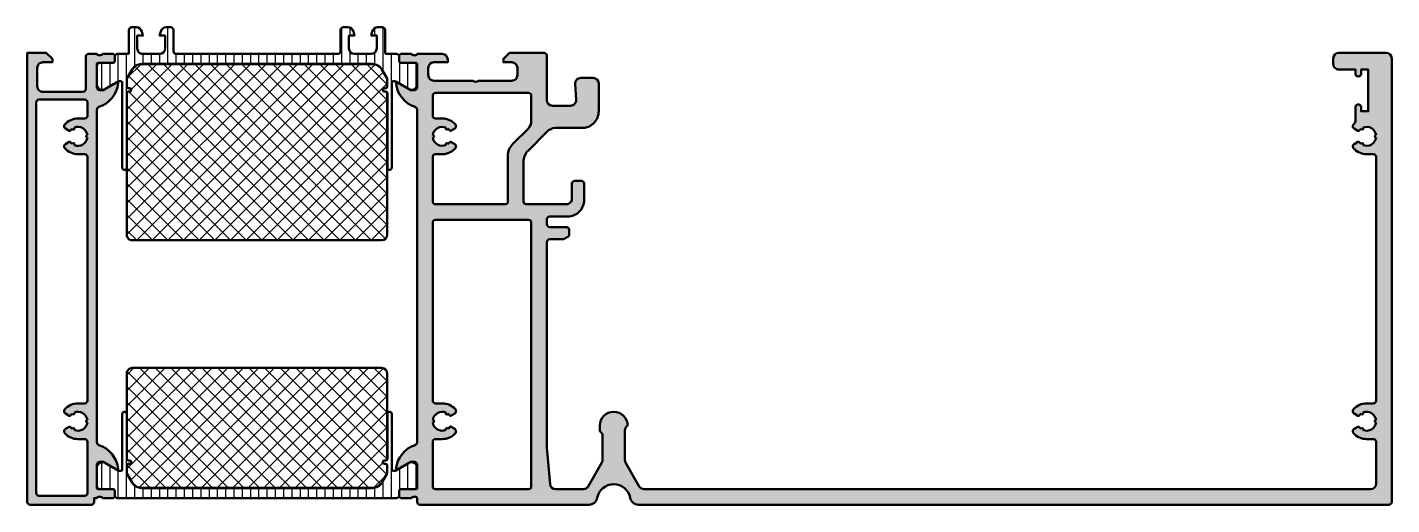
# Model space of a CAD drawing. Extents: x 0 to 245, y -81 to 5.
import ezdxf

# ---------------------------------------------------------------- set-up
doc = ezdxf.new("R2010")
doc.units = 0
for name, color, linetype, lineweight in [('0S-Alu contour', 7, 'Continuous', 50), ('0S-Alu hatch', 252, 'Continuous', 25), ('0S-Plastic contour', 254, 'Continuous', 50), ('0S-Plastic hatch', 253, 'Continuous', 25), ('0S-PT contour', 91, 'Continuous', 50), ('0S-PT hatch', 103, 'Continuous', 25)]:
    doc.layers.add(name, color=color, linetype=linetype, lineweight=lineweight)
pattern_1 = [(135, (0, 0), (-1.403165018917055, -1.403165018917055), []), (225, (0, 0), (1.403165018917055, -1.403165018917055), [])]
pattern_2 = [(90, (0, 0), (-1.4859, 0), [])]

# ---------------------------------------------------------------- blocks, each defined once
blk = doc.blocks.new('485110__0A323B4E_0DC3_4391_8576_45792D827DF4_')
at = {"layer": '0S-Alu hatch'}
h = blk.add_hatch(color=256, dxfattribs=at)
edge = h.paths.add_edge_path()
edge.add_line((92.79999999999956, 4.55e-14), (86.59999999999957, 1.7e-14))
edge.add_line((86.59999999999957, 1.7e-14), (85.49999999999956, -1.099999999999991))
edge.add_line((85.49999999999956, -1.099999999999991), (85.49999999999956, -1.699999999999985))
edge.add_line((85.49999999999956, -1.699999999999985), (86.99999999999957, -1.699999999999985))
edge.add_ellipse((86.99999999999955, -2.699999999999985), major_axis=(-1, 0), ratio=1, start_angle=180, end_angle=269.9999999999984, ccw=False)
edge.add_line((87.99999999999955, -2.699999999999985), (87.99999999999956, -3.999999999999968))
edge.add_ellipse((86.99999999999963, -4.000000000000068), major_axis=(-0.999999999999929, 0), ratio=1, start_angle=89.9999999999967, end_angle=180, ccw=False)
edge.add_line((86.99999999999957, -4.999999999999997), (80.99999999999957, -4.999999999999983))
edge.add_ellipse((80.49999999999962, -4.474999999999764), major_axis=(-0.7250000000001194, 0), ratio=1, start_angle=46.397181027305294, end_angle=133.6028189726885, ccw=False)
edge.add_line((79.99999999999962, -4.999999999999926), (72.99999999999956, -4.999999999999983))
edge.add_ellipse((72.99999999999945, -4.000000000000025), major_axis=(-0.9999999999999573, 0), ratio=1, start_angle=0, end_angle=90.00000000000648, ccw=False)
edge.add_line((71.99999999999949, -4.000000000000025), (71.99999999999956, -2.699999999999971))
edge.add_ellipse((72.99999999999963, -2.700000000000099), major_axis=(-1.000000000000071, 0), ratio=1, start_angle=270.0000000000041, end_angle=360, ccw=False)
edge.add_line((72.99999999999956, -1.700000000000028), (75.49999999999956, -1.699999999999985))
edge.add_line((75.49999999999956, -1.699999999999985), (75.49999999999956, -1.199999999999957))
edge.add_arc((74.49999999999953, -1.199999999999971), 1.000000000000028, 0, 89.99999999999837)
edge.add_line((74.49999999999956, -0.1999999999999431), (69.99999999999957, -0.1999999999999716))
edge.add_ellipse((69.71715728752494, -0.0999999999999347), major_axis=(-0.3000000000000252, 0), ratio=1, start_angle=90.00000000000267, end_angle=160.5287793655036, ccw=False)
edge.add_line((69.71715728752496, -0.3999999999999602), (69.28284271247419, -0.3999999999999602))
edge.add_ellipse((69.28284271247408, -0.1000000000000625), major_axis=(-0.2999999999998977, 0), ratio=1, start_angle=19.471220634484894, end_angle=90.00000000002171, ccw=False)
edge.add_line((68.99999999999955, -0.2), (67.09999999999961, -0.1999999999999716))
edge.add_arc((67.09999999999971, -0.5000000000001535), 0.3000000000001819, 90.000000000019, 180)
edge.add_line((66.79999999999953, -0.5000000000001535), (66.79999999999957, -1.48999999999992))
edge.add_arc((67.09999999999958, -1.489999999999949), 0.3000000000000114, 180, 270.0000000000054)
edge.add_line((67.09999999999961, -1.78999999999996), (69.79999999999957, -1.789999999999974))
edge.add_ellipse((69.79999999999953, -1.99000000000002), major_axis=(-0.2000000000000455, 0), ratio=1, start_angle=180, end_angle=269.99999999998784, ccw=False)
edge.add_line((69.99999999999957, -1.99000000000002), (69.99999999999957, -6.199999999999971))
edge.add_ellipse((69.49999999999959, -6.2), major_axis=(-0.4999999999999858, 0), ratio=1, start_angle=89.9999999999983, end_angle=180, ccw=False)
edge.add_line((69.49999999999957, -6.699999999999985), (68.79999999999957, -6.699999999999971))
edge.add_line((68.79999999999957, -6.699999999999971), (66.40717967697202, -5.318504542377607))
edge.add_arc((66.33811978464787, -5.438119784648333), 0.1381197846483527, 60.00000000001354, 185.6225775507694)
edge.add_arc((71.17660886184719, -4.961776758826272), 4.999999999999798, 185.6225775507926, 252.2515836439316)
edge.add_ellipse((69.49999999999967, -10.19999999999993), major_axis=(-0.4999999999999173, 0), ratio=1, start_angle=180, end_angle=252.2515836439392, ccw=False)
edge.add_line((69.99999999999959, -10.19999999999993), (69.99999999999956, -69.99999999999999))
edge.add_ellipse((69.49999999999953, -69.99999999999994), major_axis=(-0.5000000000000285, 0), ratio=1, start_angle=107.74841635607271, end_angle=180, ccw=False)
edge.add_arc((71.17660886184731, -75.23822324117371), 4.999999999999936, 107.7484163560697, 174.3774224492072)
edge.add_arc((66.33811978464789, -74.76188021535165), 0.1381197846483278, 174.3774224492178, 299.9999999999843)
edge.add_line((66.40717967697202, -74.88149545762236), (68.79999999999956, -73.49999999999999))
edge.add_line((68.79999999999956, -73.49999999999999), (69.49999999999956, -73.49999999999999))
edge.add_ellipse((69.49999999999957, -73.99999999999997), major_axis=(-0.4999999999999894, 0), ratio=1, start_angle=180, end_angle=270.00000000000165, ccw=False)
edge.add_line((69.99999999999956, -73.99999999999997), (69.99999999999956, -78.20999999999997))
edge.add_ellipse((69.79999999999959, -78.21000000000004), major_axis=(-0.1999999999999744, 0), ratio=1, start_angle=89.99999999999193, end_angle=180, ccw=False)
edge.add_line((69.79999999999956, -78.41000000000001), (67.0999999999996, -78.40999999999998))
edge.add_arc((67.09999999999958, -78.71), 0.3000000000000078, 89.99999999999729, 180)
edge.add_line((66.79999999999957, -78.71), (66.79999999999956, -79.69999999999995))
edge.add_arc((67.09999999999961, -79.69999999999995), 0.300000000000054, 180, 269.9999999999973)
edge.add_line((67.0999999999996, -80), (68.99999999999955, -79.99999999999997))
edge.add_ellipse((69.28284271247416, -80.09999999999994), major_axis=(-0.2999999999999743, 0), ratio=1, start_angle=269.99999999999727, end_angle=340.5287793655145, ccw=False)
edge.add_line((69.28284271247416, -79.79999999999995), (69.71715728752494, -79.79999999999998))
edge.add_ellipse((69.71715728752496, -80.09999999999997), major_axis=(-0.2999999999999678, 0), ratio=1, start_angle=199.4712206344881, end_angle=270.00000000000273, ccw=False)
edge.add_line((69.99999999999956, -79.99999999999997), (69.99999999999964, -80.70000000000007))
edge.add_arc((70.49999999999963, -80.70000000000003), 0.4999999999999858, 180, 270.0000000000033)
edge.add_line((70.49999999999966, -81.20000000000002), (100.8716820349026, -81.20000000000002))
edge.add_arc((100.8716820349026, -79.70000000000005), 1.499999999999961, 269.9999999999989, 349.7596516788146)
edge.add_ellipse((105.2999999999995, -80.49999999999997), major_axis=(-2.999999999999999, 0), ratio=1, start_angle=190.2403483211854, end_angle=349.75965167881463, ccw=False)
edge.add_arc((109.7283179650965, -79.7), 1.500000000000011, 190.2403483211866, 269.9999999999989)
edge.add_line((109.7283179650964, -81.20000000000002), (244.4999999999996, -81.20000000000002))
edge.add_arc((244.4999999999997, -80.70000000000014), 0.4999999999998767, 269.9999999999902, 360)
edge.add_line((244.9999999999996, -80.70000000000014), (244.9999999999996, -1.000000000000014))
edge.add_arc((243.9999999999995, -1.000000000000025), 1.000000000000056, 0, 89.99999999999349)
edge.add_line((243.9999999999997, 3.13e-14), (235.4999999999996, -1.14e-14))
edge.add_arc((235.4999999999996, -1.000000000000082), 1.000000000000071, 90, 180)
edge.add_line((234.4999999999996, -1.000000000000082), (234.4999999999997, -2.000000000000011))
edge.add_arc((235.4999999999993, -2.000000000000224), 0.9999999999996873, 180, 270.0000000000179)
edge.add_line((235.4999999999996, -2.999999999999912), (238.4999999999996, -3.000000000000011))
edge.add_line((238.4999999999996, -3.000000000000011), (238.4999999999996, -3.750000000000011))
edge.add_arc((238.9999999999997, -3.750000000000011), 0.5000000000000285, 180, 360)
edge.add_line((239.4999999999996, -3.750000000000011), (239.4999999999996, -3.000000000000011))
edge.add_line((239.4999999999996, -3.000000000000011), (240.7999999999996, -3.000000000000011))
edge.add_line((240.7999999999996, -3.000000000000011), (240.7999999999996, -10.50000000000001))
edge.add_line((240.7999999999996, -10.50000000000001), (239.4999999999996, -10.50000000000001))
edge.add_line((239.4999999999996, -10.50000000000001), (239.4999999999996, -9.75000000000001))
edge.add_arc((238.9999999999997, -9.74999999999994), 0.5000000000000285, 0, 180)
edge.add_line((238.4999999999996, -9.749999999999869), (238.4999999999996, -12.27236366060282))
edge.add_ellipse((238.0000000000002, -12.27236366060321), major_axis=(-0.49999999999946, 0), ratio=1, start_angle=132.5066423026877, end_angle=180, ccw=False)
edge.add_arc((240.5000002579553, -15.00000025999925), 3.200000365965442, 132.5066425621401, 137.7945532507079)
edge.add_arc((238.4999999999993, -13.18616428527816), 0.5000000005085666, 137.7945535962594, 240.0000000000372)
edge.add_line((238.2499999997453, -13.61917698761098), (238.9067674643584, -13.99836185951305))
edge.add_arc((239.0067674643584, -13.82515677875619), 0.1999999999999717, 239.9999999999972, 321.8050930654839)
edge.add_ellipse((240.4999999999993, -14.9999999999995), major_axis=(-1.69999999999943, 0), ratio=1, start_angle=306.6284815277313, end_angle=321.80509306548026, ccw=False)
edge.add_arc((239.6749999999995, -13.57105808375574), 0.199999999999966, 198.8614699942242, 401.1385300057701)
edge.add_ellipse((240.4999999999996, -14.99999999999998), major_axis=(-1.699999999999994, 0), ratio=1, start_angle=186.6284815277258, end_angle=293.37151847227824, ccw=False)
edge.add_arc((242.1499999999995, -14.99999999999998), 0.1999999999999711, 78.86146999422108, 281.1385300057701)
edge.add_ellipse((240.4999999999996, -14.99999999999997), major_axis=(-1.699999999999976, 0), ratio=1, start_angle=66.62848152772631, end_angle=173.3715184722732, ccw=False)
edge.add_arc((239.6749999999997, -16.42894191624429), 0.1999999999998975, 318.8614699942168, 521.1385300057859)
edge.add_ellipse((240.5000000000008, -14.99999999999908), major_axis=(-1.700000000001482, 0), ratio=1, start_angle=38.1949069345265, end_angle=53.37151847226443, ccw=False)
edge.add_arc((239.0067674643584, -16.17484322124401), 0.2000000000001603, 38.19490693455222, 119.9999999999925)
edge.add_line((238.9067674643583, -16.00163814048698), (238.2499999999996, -16.38082301282955))
edge.add_arc((238.4999999999998, -16.81383571472188), 0.5000000000002305, 120.0000000000186, 222.2054464036961)
edge.add_arc((240.4999999999994, -15.00000000000028), 3.19999999999973, 222.2054464037312, 270.0000000000031)
edge.add_line((240.4999999999995, -18.2), (241.6999999999996, -18.2))
edge.add_ellipse((241.6999999999996, -18.69999999999993), major_axis=(-0.499999999999929, 0), ratio=1, start_angle=180, end_angle=270.00000000000324, ccw=False)
edge.add_line((242.1999999999995, -18.69999999999993), (242.1999999999996, -62.50000000000003))
edge.add_ellipse((241.6999999999995, -62.49999999999983), major_axis=(-0.5000000000000853, 0), ratio=1, start_angle=90.00000000000978, end_angle=180, ccw=False)
edge.add_line((241.6999999999996, -62.99999999999991), (240.4999999999995, -63.00000000000004))
edge.add_arc((240.4999999999997, -66.20000000000053), 3.200000000000494, 90.00000000000205, 137.7945535962625)
edge.add_arc((238.4999999999995, -64.38616428527827), 0.499999999999984, 137.7945535962726, 240.0000000000059)
edge.add_line((238.2499999999996, -64.8191769871705), (238.9067674643583, -65.19836185951306))
edge.add_arc((239.0067674643583, -65.02515677875621), 0.1999999999999767, 239.9999999999881, 321.8050930654775)
edge.add_ellipse((240.4999999999946, -66.1999999999944), major_axis=(-1.699999999992594, 0), ratio=1, start_angle=306.6284815277046, end_angle=321.80509306551875, ccw=False)
edge.add_arc((239.6749999999995, -64.77105808375568), 0.1999999999999837, 198.8614699942177, 401.1385300057533)
edge.add_ellipse((240.4999999999995, -66.20000000000006), major_axis=(-1.700000000000021, 0), ratio=1, start_angle=186.628481527728, end_angle=293.3715184722715, ccw=False)
edge.add_arc((242.1499999999996, -66.2), 0.1999999999999738, 78.86146999424584, 281.1385300057622)
edge.add_ellipse((240.4999999999995, -66.20000000000005), major_axis=(-1.699999999999994, 0), ratio=1, start_angle=66.6284815277267, end_angle=173.3715184722753, ccw=False)
edge.add_arc((239.6749999999995, -67.62894191624436), 0.2000000000000123, 318.861469994229, 521.1385300057668)
edge.add_ellipse((240.5000000000065, -66.19999999999338), major_axis=(-1.700000000009481, 0), ratio=1, start_angle=38.19490693455822, end_angle=53.3715184722177, ccw=False)
edge.add_arc((239.0067674643584, -67.37484322124378), 0.2000000000000127, 38.19490693451246, 120.0000000000421)
edge.add_line((238.9067674643583, -67.20163814048695), (238.2499999999996, -67.58082301282954))
edge.add_arc((238.4999999999997, -68.01383571472185), 0.5000000000001364, 120.0000000000061, 222.2054464037082)
edge.add_arc((240.4999999999995, -66.2000000000001), 3.199999999999954, 222.2054464037312, 270)
edge.add_line((240.4999999999995, -69.40000000000006), (241.6999999999996, -69.40000000000003))
edge.add_ellipse((241.6999999999997, -69.89999999999996), major_axis=(-0.499999999999913, 0), ratio=1, start_angle=180, end_angle=270.0000000000065, ccw=False)
edge.add_line((242.1999999999996, -69.89999999999996), (242.1999999999996, -77.4))
edge.add_ellipse((241.1999999999995, -77.39999999999996), major_axis=(-1.000000000000056, 0), ratio=1, start_angle=90.00000000000318, end_angle=180, ccw=False)
edge.add_line((241.1999999999996, -78.40000000000002), (110.7641016151373, -78.39999999999998))
edge.add_ellipse((110.7641016151373, -77.39999999999998), major_axis=(-1.000000000000006, 0), ratio=1, start_angle=29.999999999999773, end_angle=89.9999999999992, ccw=False)
edge.add_line((109.8980762113528, -77.89999999999998), (107.4339745962151, -73.63205080756885))
edge.add_ellipse((108.3000000000006, -73.13205080756866), major_axis=(-1.000000000001064, 0), ratio=1, start_angle=0, end_angle=29.999999999977206, ccw=False)
edge.add_line((107.2999999999995, -73.13205080756866), (107.2999999999995, -67.86602540378442))
edge.add_ellipse((108.2999999999993, -67.86602540378423), major_axis=(-0.9999999999997584, 0), ratio=1, start_angle=299.99999999999403, end_angle=360, ccw=False)
edge.add_arc((105.2999999999995, -66.99999999999997), 2.499999999999971, 0, 180)
edge.add_line((102.7999999999996, -66.99999999999999), (102.7999999999995, -67.99999999999999))
edge.add_ellipse((102.2999999999998, -68.86602540378433), major_axis=(-0.9999999999997987, 0), ratio=1, start_angle=180, end_angle=240.00000000001012, ccw=False)
edge.add_line((103.2999999999996, -68.86602540378433), (103.2999999999995, -73.13205080756885))
edge.add_ellipse((102.2999999999994, -73.1320508075688), major_axis=(-1.000000000000156, 0), ratio=1, start_angle=150.0000000000024, end_angle=180, ccw=False)
edge.add_line((103.1660254037839, -73.63205080756885), (100.7019237886462, -77.89999999999998))
edge.add_ellipse((99.8358983848618, -77.39999999999998), major_axis=(-1.000000000000008, 0), ratio=1, start_angle=90, end_angle=150.0000000000004, ccw=False)
edge.add_line((99.8358983848618, -78.39999999999998), (94.87249615046137, -78.39999999999998))
edge.add_ellipse((94.87249615046136, -77.39999999999999), major_axis=(-0.9999999999999893, 0), ratio=1, start_angle=4.999999999998977, end_angle=90.00000000000159, ccw=False)
edge.add_line((93.87630145236962, -77.48715574274763), (93.29999999999953, -70.89999999999998))
edge.add_line((93.29999999999953, -70.89999999999998), (93.29999999999953, -33.99999999999997))
edge.add_ellipse((93.79999999999959, -34.00000000000003), major_axis=(-0.5000000000000427, 0), ratio=1, start_angle=270.0000000000049, end_angle=360, ccw=False)
edge.add_line((93.79999999999954, -33.49999999999999), (96.166025403784, -33.49999999999996))
edge.add_arc((96.16602540377137, -32.99999999994581), 0.5000000000541434, 270.0000000014461, 299.9999999981477)
edge.add_line((96.41602540378445, -33.43301270189301), (97.04999999999956, -33.06698729810775))
edge.add_arc((96.79999999999944, -32.63397459621543), 0.5000000000001338, 300.0000000000043, 360)
edge.add_line((97.29999999999959, -32.63397459621543), (97.29999999999954, -31.79999999999997))
edge.add_arc((96.79999999999957, -31.79999999999994), 0.4999999999999858, 0, 90.0000000000016)
edge.add_line((96.79999999999956, -31.29999999999996), (93.79999999999954, -31.29999999999996))
edge.add_ellipse((93.79999999999949, -30.79999999999999), major_axis=(-0.4999999999999716, 0), ratio=1, start_angle=0, end_angle=90.00000000000648, ccw=False)
edge.add_line((93.29999999999951, -30.79999999999999), (93.29999999999953, -29.89999999999998))
edge.add_ellipse((93.79999999999951, -29.89999999999999), major_axis=(-0.4999999999999858, 0), ratio=1, start_angle=269.9999999999984, end_angle=360, ccw=False)
edge.add_line((93.79999999999954, -29.4), (96.99999999999955, -29.39999999999998))
edge.add_arc((96.99999999999956, -26.39999999999999), 2.999999999999992, 269.9999999999997, 360)
edge.add_line((99.99999999999955, -26.39999999999999), (99.99999999999957, -23.49999999999997))
edge.add_arc((99.4999999999996, -23.49999999999992), 0.4999999999999574, 0, 90.00000000000651)
edge.add_line((99.49999999999955, -22.99999999999997), (98.29999999999956, -22.99999999999997))
edge.add_arc((98.29999999999951, -23.49999999999991), 0.4999999999999432, 89.99999999999511, 180)
edge.add_line((97.79999999999959, -23.49999999999991), (97.79999999999956, -26.19999999999999))
edge.add_ellipse((96.7999999999996, -26.20000000000005), major_axis=(-0.9999999999999573, 0), ratio=1, start_angle=89.9999999999975, end_angle=180, ccw=False)
edge.add_line((96.79999999999957, -27.20000000000001), (89.59999999999954, -27.19999999999997))
edge.add_ellipse((89.59999999999953, -26.69999999999999), major_axis=(-0.4999999999999858, 0), ratio=1, start_angle=0, end_angle=90.00000000000159, ccw=False)
edge.add_line((89.09999999999953, -26.69999999999999), (89.09999999999955, -19.64264068711926))
edge.add_ellipse((92.09999999999977, -19.64264068711938), major_axis=(-3.000000000000213, 0), ratio=1, start_angle=315.00000000000136, end_angle=360, ccw=False)
edge.add_line((89.97867965643992, -17.52132034355963), (93.29999999999956, -14.19999999999998))
edge.add_ellipse((94.81986841535662, -15.5), major_axis=(-2.000000000000018, 0), ratio=1, start_angle=270, end_angle=319.4583981264955, ccw=False)
edge.add_line((94.81986841535662, -13.49999999999997), (99.59999999999958, -13.49999999999998))
edge.add_arc((99.5999999999996, -10.50000000000004), 2.999999999999943, 269.9999999999994, 360)
edge.add_line((102.5999999999995, -10.50000000000004), (102.5999999999996, -5.499999999999968))
edge.add_arc((101.5999999999995, -5.499999999999983), 1.000000000000028, 0, 89.99999999999837)
edge.add_line((101.5999999999996, -4.499999999999954), (99.39174122886534, -4.499999999999983))
edge.add_arc((99.39174122886538, -5.500000000000082), 1.000000000000099, 90.00000000000325, 182.999999999993)
edge.add_line((98.3931116941107, -5.55233595624291), (98.54484940947319, -8.447664043757026))
edge.add_ellipse((97.54621987471864, -8.499999999999968), major_axis=(-0.9999999999999823, 0), ratio=1, start_angle=89.9999999999992, end_angle=182.9999999999999, ccw=False)
edge.add_line((97.54621987471862, -9.49999999999994), (94.29999999999956, -9.499999999999982))
edge.add_ellipse((94.29999999999957, -8.499999999999982), major_axis=(-1, 0), ratio=1, start_angle=0, end_angle=89.9999999999992, ccw=False)
edge.add_line((93.29999999999957, -8.499999999999982), (93.29999999999956, -0.4999999999999832))
edge.add_arc((92.79999999999954, -0.4999999999999688), 0.5000000000000142, 0, 89.99999999999837)
edge = h.paths.add_edge_path()
edge.add_line((74.49999999999956, -63), (73.29999999999954, -63))
edge.add_ellipse((73.29999999999956, -62.49999999999999), major_axis=(-0.5000000000000071, 0), ratio=1, start_angle=0, end_angle=89.9999999999983, ccw=False)
edge.add_line((72.79999999999956, -62.49999999999999), (72.79999999999957, -30.49999999999997))
edge.add_ellipse((73.29999999999961, -30.50000000000003), major_axis=(-0.5000000000000427, 0), ratio=1, start_angle=270.0000000000049, end_angle=360, ccw=False)
edge.add_line((73.29999999999957, -29.99999999999996), (89.99999999999957, -29.99999999999998))
edge.add_ellipse((89.99999999999959, -30.49999999999997), major_axis=(-0.4999999999999858, 0), ratio=1, start_angle=180, end_angle=270.00000000000165, ccw=False)
edge.add_line((90.49999999999957, -30.49999999999997), (90.49999999999955, -77.89999999999996))
edge.add_ellipse((89.99999999999955, -77.90000000000002), major_axis=(-0.4999999999999858, 0), ratio=1, start_angle=89.9999999999983, end_angle=180, ccw=False)
edge.add_line((89.99999999999955, -78.39999999999999), (73.29999999999951, -78.39999999999996))
edge.add_ellipse((73.29999999999951, -77.89999999999998), major_axis=(-0.4999999999999925, 0), ratio=1, start_angle=0, end_angle=90.00000000000159, ccw=False)
edge.add_line((72.79999999999953, -77.89999999999998), (72.79999999999954, -69.9))
edge.add_ellipse((73.29999999999956, -69.90000000000005), major_axis=(-0.5000000000000142, 0), ratio=1, start_angle=270.00000000000165, end_angle=360, ccw=False)
edge.add_line((73.29999999999954, -69.40000000000003), (74.49999999999956, -69.4))
edge.add_arc((74.49999999999953, -66.19999999999995), 3.200000000000053, 270.0000000000005, 317.7945535962672)
edge.add_arc((76.49999999999963, -68.01383571472172), 0.4999999999999738, 317.7945535962629, 420.0000000000095)
edge.add_line((76.74999999999955, -67.58082301282948), (75.93555093834225, -67.11060062784043))
edge.add_ellipse((74.50000000000038, -66.20000000000087), major_axis=(-1.699999999998824, 0), ratio=1, start_angle=126.6284815277219, end_angle=147.6121709467278, ccw=False)
edge.add_arc((75.32499999999955, -67.62894191624432), 0.1999999999999968, 18.86146999422028, 221.1385300057794)
edge.add_ellipse((74.4999999999995, -66.20000000000005), major_axis=(-1.699999999999989, 0), ratio=1, start_angle=6.628481527725398, end_angle=113.3715184722756, ccw=False)
edge.add_arc((72.84999999999955, -66.2), 0.2000000000000091, 258.8614699942187, 461.1385300057677)
edge.add_ellipse((74.49999999999955, -66.19999999999996), major_axis=(-1.699999999999981, 0), ratio=1, start_angle=246.62848152772528, end_angle=353.3715184722737, ccw=False)
edge.add_arc((75.32499999999959, -64.77105808375568), 0.1999999999999921, 138.861469994229, 341.1385300057655)
edge.add_ellipse((74.50000000000037, -66.19999999999929), major_axis=(-1.69999999999895, 0), ratio=1, start_angle=212.3878290532764, end_angle=233.37151847228, ccw=False)
edge.add_line((75.93555093834227, -65.28939937215956), (76.74999999999953, -64.81917698717045))
edge.add_arc((76.49999999999952, -64.38616428527824), 0.499999999999985, 300.0000000000019, 402.205446403727)
edge.add_arc((74.49999999999945, -66.20000000000013), 3.20000000000012, 42.20544640373323, 89.99999999999822)
edge = h.paths.add_edge_path()
edge.add_line((74.49999999999957, -11.79999999999996), (73.29999999999957, -11.79999999999996))
edge.add_ellipse((73.29999999999959, -11.29999999999996), major_axis=(-0.5, 0), ratio=1, start_angle=0, end_angle=89.9999999999983, ccw=False)
edge.add_line((72.79999999999959, -11.29999999999996), (72.79999999999959, -7.699999999999957))
edge.add_ellipse((73.29999999999954, -7.699999999999943), major_axis=(-0.4999999999999574, 0), ratio=1, start_angle=269.9999999999951, end_angle=360, ccw=False)
edge.add_line((73.29999999999959, -7.199999999999971), (89.99999999999957, -7.199999999999971))
edge.add_ellipse((89.99999999999953, -7.700000000000014), major_axis=(-0.5000000000000427, 0), ratio=1, start_angle=180, end_angle=269.9999999999951, ccw=False)
edge.add_line((90.49999999999957, -7.700000000000014), (90.49999999999957, -12.2117749006091))
edge.add_ellipse((88.49999999999942, -12.21177490060904), major_axis=(-2.000000000000142, 0), ratio=1, start_angle=135.0000000000015, end_angle=180, ccw=False)
edge.add_line((89.91421356237267, -13.6259884629822), (87.1786796564399, -16.36152236891497))
edge.add_arc((89.29999999999976, -18.48284271247473), 3.000000000000213, 135.0000000000013, 180)
edge.add_line((86.29999999999954, -18.48284271247473), (86.29999999999954, -26.69999999999997))
edge.add_ellipse((85.7999999999995, -26.69999999999991), major_axis=(-0.5000000000000427, 0), ratio=1, start_angle=90.00000000000489, end_angle=180, ccw=False)
edge.add_line((85.79999999999953, -27.19999999999995), (73.29999999999957, -27.19999999999997))
edge.add_ellipse((73.29999999999956, -26.69999999999998), major_axis=(-0.4999999999999858, 0), ratio=1, start_angle=0, end_angle=90.00000000000159, ccw=False)
edge.add_line((72.79999999999957, -26.69999999999998), (72.79999999999957, -18.69999999999997))
edge.add_ellipse((73.29999999999954, -18.69999999999991), major_axis=(-0.4999999999999716, 0), ratio=1, start_angle=269.99999999999676, end_angle=360, ccw=False)
edge.add_line((73.29999999999957, -18.19999999999994), (74.49999999999956, -18.19999999999997))
edge.add_arc((74.49999999999962, -15.00000000000017), 3.199999999999862, 269.999999999999, 317.7945535962692)
edge.add_arc((76.49999999999957, -16.81383571472174), 0.5000000000000023, 317.7945535962695, 420.0000000000039)
edge.add_line((76.74999999999955, -16.3808230128295), (75.93555093834225, -15.9106006278404))
edge.add_ellipse((74.50000000000135, -15.00000000000177), major_axis=(-1.699999999997523, 0), ratio=1, start_angle=126.62848152771369, end_angle=147.6121709467369, ccw=False)
edge.add_arc((75.32499999999955, -16.42894191624433), 0.1999999999999724, 18.86146999422929, 221.1385300057644)
edge.add_ellipse((74.49999999999957, -15), major_axis=(-1.699999999999975, 0), ratio=1, start_angle=6.628481527726308, end_angle=113.3715184722727, ccw=False)
edge.add_arc((72.84999999999953, -14.99999999999997), 0.199999999999988, 258.8614699942474, 461.1385300057613)
edge.add_ellipse((74.49999999999957, -15.00000000000008), major_axis=(-1.700000000000011, 0), ratio=1, start_angle=246.62848152772528, end_angle=353.37151847226943, ccw=False)
edge.add_arc((75.32499999999962, -13.57105808375572), 0.1999999999999972, 138.8614699942355, 341.1385300057874)
edge.add_ellipse((74.50000000000085, -14.99999999999891), major_axis=(-1.699999999998407, 0), ratio=1, start_angle=212.3878290532761, end_angle=233.37151847228438, ccw=False)
edge.add_line((75.9355509383423, -14.08939937215949), (76.74999999999955, -13.61917698717047))
edge.add_arc((76.49999999999955, -13.18616428527823), 0.5000000000000208, 299.9999999999989, 402.2054464037307)
edge.add_arc((74.49999999999949, -15.00000000000008), 3.200000000000116, 42.20544640373323, 89.9999999999985)
at = {"layer": '0S-Alu contour', "color": 7}
for points in [[(92.79999999999956, 4.55e-14), (86.59999999999957, 1.7e-14), (85.49999999999956, -1.099999999999991), (85.49999999999956, -1.699999999999985), (86.99999999999957, -1.699999999999985)], [(243.9999999999997, 3.13e-14), (235.4999999999996, -1.14e-14)], [(66.79999999999953, -0.5000000000001535), (66.79999999999957, -1.48999999999992)], [(68.99999999999955, -0.2), (67.09999999999961, -0.1999999999999716)], [(67.09999999999961, -1.78999999999996), (69.79999999999957, -1.789999999999974)], [(69.71715728752496, -0.3999999999999602), (69.28284271247419, -0.3999999999999602)], [(74.49999999999956, -0.1999999999999431), (69.99999999999957, -0.1999999999999716)], [(69.99999999999957, -1.99000000000002), (69.99999999999957, -6.199999999999971)], [(72.99999999999956, -1.700000000000028), (75.49999999999956, -1.699999999999985), (75.49999999999956, -1.199999999999957)], [(93.29999999999957, -8.499999999999982), (93.29999999999956, -0.4999999999999832)], [(234.4999999999996, -1.000000000000082), (234.4999999999997, -2.000000000000011)], [(244.9999999999996, -80.70000000000014), (244.9999999999996, -1.000000000000014)], [(71.99999999999949, -4.000000000000025), (71.99999999999956, -2.699999999999971)], [(87.99999999999955, -2.699999999999985), (87.99999999999956, -3.999999999999968)], [(101.5999999999996, -4.499999999999954), (99.39174122886534, -4.499999999999983)], [(235.4999999999996, -2.999999999999912), (238.4999999999996, -3.000000000000011), (238.4999999999996, -3.750000000000011)], [(239.4999999999996, -3.750000000000011), (239.4999999999996, -3.000000000000011), (240.7999999999996, -3.000000000000011), (240.7999999999996, -10.50000000000001), (239.4999999999996, -10.50000000000001), (239.4999999999996, -9.75000000000001)], [(69.49999999999957, -6.699999999999985), (68.79999999999957, -6.699999999999971), (66.40717967697202, -5.318504542377607)], [(79.99999999999962, -4.999999999999926), (72.99999999999956, -4.999999999999983)], [(73.29999999999959, -7.199999999999971), (89.99999999999957, -7.199999999999971)], [(86.99999999999957, -4.999999999999997), (80.99999999999957, -4.999999999999983)], [(98.3931116941107, -5.55233595624291), (98.54484940947319, -8.447664043757026)], [(102.5999999999995, -10.50000000000004), (102.5999999999996, -5.499999999999968)], [(72.79999999999959, -11.29999999999996), (72.79999999999959, -7.699999999999957)], [(90.49999999999957, -7.700000000000014), (90.49999999999957, -12.2117749006091)], [(97.54621987471862, -9.49999999999994), (94.29999999999956, -9.499999999999982)], [(238.4999999999996, -9.749999999999869), (238.4999999999996, -12.27236366060282)], [(69.99999999999959, -10.19999999999993), (69.99999999999956, -69.99999999999999)], [(74.49999999999957, -11.79999999999996), (73.29999999999957, -11.79999999999996)], [(75.9355509383423, -14.08939937215949), (76.74999999999955, -13.61917698717047)], [(89.91421356237267, -13.6259884629822), (87.1786796564399, -16.36152236891497)], [(89.97867965643992, -17.52132034355963), (93.29999999999956, -14.19999999999998)], [(94.81986841535662, -13.49999999999997), (99.59999999999958, -13.49999999999998)], [(238.2499999997453, -13.61917698761098), (238.9067674643584, -13.99836185951305)], [(76.74999999999955, -16.3808230128295), (75.93555093834225, -15.9106006278404)], [(238.9067674643583, -16.00163814048698), (238.2499999999996, -16.38082301282955)], [(72.79999999999957, -26.69999999999998), (72.79999999999957, -18.69999999999997)], [(73.29999999999957, -18.19999999999994), (74.49999999999956, -18.19999999999997)], [(86.29999999999954, -18.48284271247473), (86.29999999999954, -26.69999999999997)], [(240.4999999999995, -18.2), (241.6999999999996, -18.2)], [(242.1999999999995, -18.69999999999993), (242.1999999999996, -62.50000000000003)], [(89.09999999999953, -26.69999999999999), (89.09999999999955, -19.64264068711926)], [(97.79999999999959, -23.49999999999991), (97.79999999999956, -26.19999999999999)], [(99.49999999999955, -22.99999999999997), (98.29999999999956, -22.99999999999997)], [(99.99999999999955, -26.39999999999999), (99.99999999999957, -23.49999999999997)], [(85.79999999999953, -27.19999999999995), (73.29999999999957, -27.19999999999997)], [(96.79999999999957, -27.20000000000001), (89.59999999999954, -27.19999999999997)], [(93.79999999999954, -29.4), (96.99999999999955, -29.39999999999998)], [(72.79999999999956, -62.49999999999999), (72.79999999999957, -30.49999999999997)], [(73.29999999999957, -29.99999999999996), (89.99999999999957, -29.99999999999998)], [(90.49999999999957, -30.49999999999997), (90.49999999999955, -77.89999999999996)], [(93.29999999999951, -30.79999999999999), (93.29999999999953, -29.89999999999998)], [(96.79999999999956, -31.29999999999996), (93.79999999999954, -31.29999999999996)], [(97.29999999999959, -32.63397459621543), (97.29999999999954, -31.79999999999997)], [(93.87630145236962, -77.48715574274763), (93.29999999999953, -70.89999999999998), (93.29999999999953, -33.99999999999997)], [(93.79999999999954, -33.49999999999999), (96.166025403784, -33.49999999999996)], [(96.41602540378445, -33.43301270189301), (97.04999999999956, -33.06698729810775)], [(74.49999999999956, -63), (73.29999999999954, -63)], [(241.6999999999996, -62.99999999999991), (240.4999999999995, -63.00000000000004)], [(75.93555093834227, -65.28939937215956), (76.74999999999953, -64.81917698717045)], [(238.2499999999996, -64.8191769871705), (238.9067674643583, -65.19836185951306)], [(76.74999999999955, -67.58082301282948), (75.93555093834225, -67.11060062784043)], [(102.7999999999996, -66.99999999999999), (102.7999999999995, -67.99999999999999)], [(107.2999999999995, -73.13205080756866), (107.2999999999995, -67.86602540378442)], [(238.9067674643583, -67.20163814048695), (238.2499999999996, -67.58082301282954)], [(72.79999999999953, -77.89999999999998), (72.79999999999954, -69.9)], [(73.29999999999954, -69.40000000000003), (74.49999999999956, -69.4)], [(103.2999999999996, -68.86602540378433), (103.2999999999995, -73.13205080756885)], [(240.4999999999995, -69.40000000000006), (241.6999999999996, -69.40000000000003)], [(242.1999999999996, -69.89999999999996), (242.1999999999996, -77.4)], [(66.40717967697202, -74.88149545762236), (68.79999999999956, -73.49999999999999), (69.49999999999956, -73.49999999999999)], [(69.99999999999956, -73.99999999999997), (69.99999999999956, -78.20999999999997)], [(103.1660254037839, -73.63205080756885), (100.7019237886462, -77.89999999999998)], [(109.8980762113528, -77.89999999999998), (107.4339745962151, -73.63205080756885)], [(89.99999999999955, -78.39999999999999), (73.29999999999951, -78.39999999999996)], [(99.8358983848618, -78.39999999999998), (94.87249615046137, -78.39999999999998)], [(241.1999999999996, -78.40000000000002), (110.7641016151373, -78.39999999999998)], [(66.79999999999957, -78.71), (66.79999999999956, -79.69999999999995)], [(69.79999999999956, -78.41000000000001), (67.0999999999996, -78.40999999999998)], [(67.0999999999996, -80), (68.99999999999955, -79.99999999999997)], [(69.28284271247416, -79.79999999999995), (69.71715728752494, -79.79999999999998)], [(69.99999999999956, -79.99999999999997), (69.99999999999964, -80.70000000000007)], [(70.49999999999966, -81.20000000000002), (100.8716820349026, -81.20000000000002)], [(109.7283179650964, -81.20000000000002), (244.4999999999996, -81.20000000000002)]]:
    blk.add_lwpolyline(points, dxfattribs=at)
for centre, radius, start, end in [((92.79999999999954, -0.4999999999999688), 0.5000000000000142, 0, 89.99999999999837), ((243.9999999999995, -1.000000000000025), 1.000000000000056, 0, 89.99999999999349), ((67.09999999999971, -0.5000000000001535), 0.3000000000001819, 90.000000000019, 180), ((67.09999999999958, -1.489999999999949), 0.3000000000000114, 180, 270.0000000000054), ((74.49999999999953, -1.199999999999971), 1.000000000000028, 0, 89.99999999999837), ((235.4999999999996, -1.000000000000082), 1.000000000000071, 90, 180), ((235.4999999999993, -2.000000000000224), 0.9999999999996873, 180, 270.0000000000179), ((99.39174122886538, -5.500000000000082), 1.000000000000099, 90.00000000000325, 182.999999999993), ((101.5999999999995, -5.499999999999983), 1.000000000000028, 0, 89.99999999999837), ((238.9999999999997, -3.750000000000011), 0.5000000000000285, 180, 0), ((66.33811978464787, -5.438119784648333), 0.1381197846483527, 60.00000000001354, 185.6225775507694), ((71.17660886184719, -4.961776758826272), 4.999999999999798, 185.6225775507926, 252.2515836439316), ((238.9999999999997, -9.74999999999994), 0.5000000000000285, 0, 180), ((74.49999999999949, -15.00000000000008), 3.200000000000116, 42.20544640373323, 89.9999999999985), ((99.5999999999996, -10.50000000000004), 2.999999999999943, 269.9999999999994, 0), ((75.32499999999962, -13.57105808375572), 0.1999999999999972, 138.8614699942355, 341.1385300057874), ((76.49999999999955, -13.18616428527823), 0.5000000000000208, 299.9999999999989, 42.20544640373069), ((238.4999999999993, -13.18616428527816), 0.5000000005085666, 137.7945535962594, 240.0000000000372), ((240.5000002579553, -15.00000025999925), 3.200000365965442, 132.5066425621401, 137.7945532507079), ((239.0067674643584, -13.82515677875619), 0.1999999999999717, 239.9999999999972, 321.8050930654839), ((239.6749999999995, -13.57105808375574), 0.199999999999966, 198.8614699942242, 41.13853000577018), ((72.84999999999953, -14.99999999999997), 0.199999999999988, 258.8614699942474, 101.1385300057614), ((74.49999999999962, -15.00000000000017), 3.199999999999862, 269.999999999999, 317.7945535962692), ((75.32499999999955, -16.42894191624433), 0.1999999999999724, 18.86146999422929, 221.1385300057644), ((76.49999999999957, -16.81383571472174), 0.5000000000000023, 317.7945535962695, 60.0000000000039), ((89.29999999999976, -18.48284271247473), 3.000000000000213, 135.0000000000013, 180), ((238.4999999999998, -16.81383571472188), 0.5000000000002305, 120.0000000000186, 222.2054464036961), ((240.4999999999994, -15.00000000000028), 3.19999999999973, 222.2054464037312, 270.0000000000031), ((239.0067674643584, -16.17484322124401), 0.2000000000001603, 38.19490693455222, 119.9999999999925), ((239.6749999999997, -16.42894191624429), 0.1999999999998975, 318.8614699942168, 161.1385300057859), ((242.1499999999995, -14.99999999999998), 0.1999999999999711, 78.86146999422108, 281.1385300057701), ((98.29999999999951, -23.49999999999991), 0.4999999999999432, 89.99999999999511, 180), ((99.4999999999996, -23.49999999999992), 0.4999999999999574, 0, 90.00000000000651), ((96.99999999999956, -26.39999999999999), 2.999999999999992, 269.9999999999997, 0), ((96.79999999999957, -31.79999999999994), 0.4999999999999858, 0, 90.0000000000016), ((96.16602540377137, -32.99999999994581), 0.5000000000541434, 270.0000000014461, 299.9999999981477), ((96.79999999999944, -32.63397459621543), 0.5000000000001338, 300.0000000000043, 0), ((74.49999999999945, -66.20000000000013), 3.20000000000012, 42.20544640373323, 89.99999999999822), ((240.4999999999997, -66.20000000000053), 3.200000000000494, 90.00000000000205, 137.7945535962625), ((72.84999999999955, -66.2), 0.2000000000000091, 258.8614699942187, 101.1385300057678), ((75.32499999999959, -64.77105808375568), 0.1999999999999921, 138.861469994229, 341.1385300057655), ((76.49999999999952, -64.38616428527824), 0.499999999999985, 300.0000000000019, 42.20544640372708), ((105.2999999999995, -66.99999999999997), 2.499999999999971, 0, 180), ((238.4999999999995, -64.38616428527827), 0.499999999999984, 137.7945535962726, 240.0000000000059), ((239.0067674643583, -65.02515677875621), 0.1999999999999767, 239.9999999999881, 321.8050930654775), ((239.6749999999995, -64.77105808375568), 0.1999999999999837, 198.8614699942177, 41.13853000575334), ((242.1499999999996, -66.2), 0.1999999999999738, 78.86146999424584, 281.1385300057622), ((74.49999999999953, -66.19999999999995), 3.200000000000053, 270.0000000000005, 317.7945535962672), ((75.32499999999955, -67.62894191624432), 0.1999999999999968, 18.86146999422028, 221.1385300057794), ((76.49999999999963, -68.01383571472172), 0.4999999999999738, 317.7945535962629, 60.00000000000955), ((238.4999999999997, -68.01383571472185), 0.5000000000001364, 120.0000000000061, 222.2054464037082), ((240.4999999999995, -66.2000000000001), 3.199999999999954, 222.2054464037312, 270), ((239.0067674643584, -67.37484322124378), 0.2000000000000127, 38.19490693451246, 120.0000000000421), ((239.6749999999995, -67.62894191624436), 0.2000000000000123, 318.861469994229, 161.1385300057668), ((71.17660886184731, -75.23822324117371), 4.999999999999936, 107.7484163560697, 174.3774224492072), ((66.33811978464789, -74.76188021535165), 0.1381197846483278, 174.3774224492178, 299.9999999999843), ((67.09999999999958, -78.71), 0.3000000000000078, 89.99999999999729, 180), ((67.09999999999961, -79.69999999999995), 0.300000000000054, 180, 269.9999999999973), ((70.49999999999963, -80.70000000000003), 0.4999999999999858, 180, 270.0000000000033), ((100.8716820349026, -79.70000000000005), 1.499999999999961, 269.9999999999989, 349.7596516788146), ((109.7283179650965, -79.7), 1.500000000000011, 190.2403483211866, 269.9999999999989), ((244.4999999999997, -80.70000000000014), 0.4999999999998767, 269.9999999999902, 0)]:
    blk.add_arc(centre, radius, start, end, dxfattribs=at)
at = {"layer": '0S-Alu contour', "color": 7, "extrusion": (0, 0, -1)}
for centre, radius, start, end in [((-69.28284271247408, -0.1000000000000625), 0.2999999999998977, 269.9999999999783, 340.5287793655151), ((-69.71715728752494, -0.0999999999999347), 0.3000000000000252, 199.4712206344964, 269.9999999999973), ((-69.79999999999953, -1.99000000000002), 0.2000000000000455, 90.0000000000122, 180), ((-72.99999999999963, -2.700000000000099), 1.000000000000071, 0, 89.99999999999594), ((-86.99999999999955, -2.699999999999985), 1, 90.0000000000016, 180), ((-72.99999999999945, -4.000000000000025), 0.9999999999999573, 269.9999999999935, 0), ((-86.99999999999963, -4.000000000000068), 0.999999999999929, 180, 270.0000000000033), ((-69.49999999999959, -6.2), 0.4999999999999858, 180, 270.0000000000017), ((-73.29999999999954, -7.699999999999943), 0.4999999999999574, 0, 90.00000000000487), ((-80.49999999999962, -4.474999999999764), 0.7250000000001194, 226.3971810273116, 313.6028189726947), ((-89.99999999999953, -7.700000000000014), 0.5000000000000427, 90.00000000000487, 180), ((-69.49999999999967, -10.19999999999993), 0.4999999999999173, 107.7484163560608, 180), ((-94.29999999999957, -8.499999999999982), 1, 270.0000000000008, 0), ((-97.54621987471864, -8.499999999999968), 0.9999999999999823, 177.0000000000001, 270.0000000000008), ((-73.29999999999959, -11.29999999999996), 0.5, 270.0000000000017, 0), ((-88.49999999999942, -12.21177490060904), 2.000000000000142, 180, 224.9999999999985), ((-74.49999999999957, -15.00000000000008), 1.700000000000011, 6.628481527730545, 113.3715184722747), ((-74.50000000000085, -14.99999999999891), 1.699999999998407, 126.6284815277156, 147.6121709467239), ((-94.81986841535662, -15.5), 2.000000000000018, 40.54160187350449, 90), ((-238.0000000000002, -12.27236366060321), 0.49999999999946, 180, 227.4933576973124), ((-240.4999999999993, -14.9999999999995), 1.69999999999943, 38.19490693451976, 53.37151847226868), ((-240.4999999999996, -14.99999999999998), 1.699999999999994, 66.62848152772173, 173.3715184722742), ((-74.49999999999957, -15), 1.699999999999975, 246.6284815277273, 353.3715184722737), ((-74.50000000000135, -15.00000000000177), 1.699999999997523, 212.3878290532632, 233.3715184722864), ((-240.5000000000008, -14.99999999999908), 1.700000000001482, 306.6284815277356, 321.8050930654736), ((-240.4999999999996, -14.99999999999997), 1.699999999999976, 186.6284815277268, 293.3715184722738), ((-73.29999999999954, -18.69999999999991), 0.4999999999999716, 0, 90.00000000000325), ((-92.09999999999977, -19.64264068711938), 3.000000000000213, 0, 44.99999999999865), ((-241.6999999999996, -18.69999999999993), 0.499999999999929, 89.99999999999675, 180), ((-73.29999999999956, -26.69999999999998), 0.4999999999999858, 269.9999999999984, 0), ((-85.7999999999995, -26.69999999999991), 0.5000000000000427, 180, 269.9999999999951), ((-89.59999999999953, -26.69999999999999), 0.4999999999999858, 269.9999999999984, 0), ((-96.7999999999996, -26.20000000000005), 0.9999999999999573, 180, 270.0000000000025), ((-93.79999999999951, -29.89999999999999), 0.4999999999999858, 0, 90.0000000000016), ((-73.29999999999961, -30.50000000000003), 0.5000000000000427, 0, 89.99999999999511), ((-89.99999999999959, -30.49999999999997), 0.4999999999999858, 89.99999999999837, 180), ((-93.79999999999949, -30.79999999999999), 0.4999999999999716, 269.9999999999935, 0), ((-93.79999999999959, -34.00000000000003), 0.5000000000000427, 0, 89.99999999999511), ((-73.29999999999956, -62.49999999999999), 0.5000000000000071, 270.0000000000017, 0), ((-241.6999999999995, -62.49999999999983), 0.5000000000000853, 180, 269.9999999999902), ((-74.49999999999955, -66.19999999999996), 1.699999999999981, 6.628481527726302, 113.3715184722747), ((-74.50000000000037, -66.19999999999929), 1.69999999999895, 126.62848152772, 147.6121709467236), ((-240.4999999999946, -66.1999999999944), 1.699999999992594, 38.19490693448124, 53.37151847229542), ((-240.4999999999995, -66.20000000000006), 1.700000000000021, 66.62848152772852, 173.371518472272), ((-74.4999999999995, -66.20000000000005), 1.699999999999989, 246.6284815277244, 353.3715184722746), ((-74.50000000000038, -66.20000000000087), 1.699999999998824, 212.3878290532723, 233.3715184722782), ((-102.2999999999998, -68.86602540378433), 0.9999999999997987, 119.9999999999899, 180), ((-108.2999999999993, -67.86602540378423), 0.9999999999997584, 0, 60.00000000000596), ((-240.5000000000065, -66.19999999999338), 1.700000000009481, 306.6284815277823, 321.8050930654418), ((-240.4999999999995, -66.20000000000005), 1.699999999999994, 186.6284815277248, 293.3715184722734), ((-69.49999999999953, -69.99999999999994), 0.5000000000000285, 180, 252.2515836439273), ((-73.29999999999956, -69.90000000000005), 0.5000000000000142, 0, 89.99999999999837), ((-241.6999999999997, -69.89999999999996), 0.499999999999913, 89.99999999999349, 180), ((-69.49999999999957, -73.99999999999997), 0.4999999999999894, 89.99999999999837, 180), ((-102.2999999999994, -73.1320508075688), 1.000000000000156, 180, 209.9999999999977), ((-108.3000000000006, -73.13205080756866), 1.000000000001064, 330.0000000000229, 0), ((-69.79999999999959, -78.21000000000004), 0.1999999999999744, 180, 270.0000000000081), ((-73.29999999999951, -77.89999999999998), 0.4999999999999925, 269.9999999999984, 0), ((-89.99999999999955, -77.90000000000002), 0.4999999999999858, 180, 270.0000000000017), ((-94.87249615046136, -77.39999999999999), 0.9999999999999893, 269.9999999999984, 355.000000000001), ((-99.8358983848618, -77.39999999999998), 1.000000000000008, 209.9999999999997, 270), ((-105.2999999999995, -80.49999999999997), 2.999999999999999, 10.24034832118534, 169.7596516788146), ((-110.7641016151373, -77.39999999999998), 1.000000000000006, 270.0000000000008, 330.0000000000003), ((-241.1999999999995, -77.39999999999996), 1.000000000000056, 180, 269.9999999999968), ((-69.28284271247416, -80.09999999999994), 0.2999999999999743, 19.4712206344855, 90.00000000000273), ((-69.71715728752496, -80.09999999999997), 0.2999999999999678, 89.99999999999729, 160.5287793655119)]:
    blk.add_arc(centre, radius, start, end, dxfattribs=at)
blk = doc.blocks.new('486210__113F7C93_63C6_49C5_80A5_76D6BF8F7DF1_')
at = {"layer": '0S-PT hatch'}
h = blk.add_hatch(dxfattribs=at)
h.set_pattern_fill('ANSI37', color=256, scale=0.625, angle=90, style=0)
h.set_pattern_definition(pattern_1)
edge = h.paths.add_edge_path()
edge.add_line((64.63020331969553, -7.244598371334601), (64.63020331974263, -32.69999999998284))
edge.add_ellipse((63.65020331974266, -32.69999999999999), major_axis=(-0.9799999999999754, 0), ratio=1, start_angle=90.0000000000012, end_angle=180, ccw=False)
edge.add_line((63.65020331974267, -33.67999999999997), (18.84979668030454, -33.67999999999997))
edge.add_ellipse((18.84979668030454, -32.69999999999997), major_axis=(-0.9799999999999968, 0), ratio=1, start_angle=0, end_angle=90.00000000000023, ccw=False)
edge.add_line((17.86979668030454, -32.69999999999998), (17.86979668030453, -7.243654124755831))
edge.add_ellipse((18.14979668030454, -7.243654124755846), major_axis=(-0.2800000000000153, 0), ratio=1, start_angle=269.99999999999784, end_angle=360, ccw=False)
edge.add_line((18.14979668030455, -6.963654124755831), (18.35036747559079, -6.963654124755831))
edge.add_arc((18.35036747559079, -6.644224920042074), 0.3194292047137566, 270, 450)
edge.add_line((18.35036747559079, -6.324795715328318), (18.14979668030455, -6.324795715328318))
edge.add_ellipse((18.14979668030456, -6.044795715328317), major_axis=(-0.2800000000000011, 0), ratio=1, start_angle=3.512787064029908, end_angle=89.99999999999858, ccw=False)
edge.add_line((17.87032275859206, -6.061951678799883), (17.87032275859205, -4.73498719053951))
edge.add_ellipse((18.05032275859205, -4.734987190539539), major_axis=(-0.1799999999999997, 0), ratio=1, start_angle=329.9999999999934, end_angle=360, ccw=False)
edge.add_line((17.89443818591086, -4.644987190539521), (18.83839848049042, -3.009999999999988))
edge.add_ellipse((20.55312877998363, -3.999999999999954), major_axis=(-1.979999999999991, 0), ratio=1, start_angle=270.0000000000005, end_angle=330.000000000001, ccw=False)
edge.add_line((20.55312877998361, -2.019999999999964), (61.94646458067265, -2.019999999999964))
edge.add_ellipse((61.94646458067264, -3.999999999999968), major_axis=(-1.980000000000003, 0), ratio=1, start_angle=210.0000000000002, end_angle=269.99999999999983, ccw=False)
edge.add_line((63.66119488016583, -3.009999999999959), (64.6051551747454, -4.644987190539521))
edge.add_ellipse((64.44927060206427, -4.734987190539496), major_axis=(-0.1799999999999289, 0), ratio=1, start_angle=180, end_angle=210.0000000000039, ccw=False)
edge.add_line((64.6292706020642, -4.734987190539496), (64.62927060206421, -6.061414071612046))
edge.add_ellipse((64.34979668035172, -6.044258108140494), major_axis=(-0.2800000000000116, 0), ratio=1, start_angle=90, end_angle=176.4872129359729, ccw=False)
edge.add_line((64.34979668035172, -6.324258108140509), (64.14922588506548, -6.324258108140523))
edge.add_arc((64.14922588506548, -6.644224920042074), 0.3199668119015513, 90, 270)
edge.add_line((64.14922588506548, -6.964191731943626), (64.34979668030454, -6.964191731943626))
edge.add_ellipse((64.34979668030455, -7.244598371334601), major_axis=(-0.280406639390975, 0), ratio=1, start_angle=180, end_angle=270.0000000000029, ccw=False)
at = {"layer": '0S-PT contour', "color": 7}
for points in [[(20.55312877998361, -2.019999999999964), (61.94646458067265, -2.019999999999964)], [(17.87032275859206, -6.061951678799883), (17.87032275859205, -4.73498719053951)], [(17.89443818591086, -4.644987190539521), (18.83839848049042, -3.009999999999988)], [(63.66119488016583, -3.009999999999959), (64.6051551747454, -4.644987190539521)], [(64.6292706020642, -4.734987190539496), (64.62927060206421, -6.061414071612046)], [(17.86979668030454, -32.69999999999998), (17.86979668030453, -7.243654124755831)], [(18.35036747559079, -6.324795715328318), (18.14979668030455, -6.324795715328318)], [(18.14979668030455, -6.963654124755831), (18.35036747559079, -6.963654124755831)], [(64.34979668035172, -6.324258108140509), (64.14922588506548, -6.324258108140523)], [(64.14922588506548, -6.964191731943626), (64.34979668030454, -6.964191731943626)], [(64.63020331969553, -7.244598371334601), (64.63020331974263, -32.69999999998284)], [(63.65020331974267, -33.67999999999997), (18.84979668030454, -33.67999999999997)]]:
    blk.add_lwpolyline(points, dxfattribs=at)
at = {"layer": '0S-PT contour', "color": 7, "extrusion": (1e-16, 0, -1)}
for centre, radius, start, end in [((-20.55312877998363, -3.999999999999954), 1.979999999999991, 29.99999999999897, 89.99999999999947), ((-61.94646458067264, -3.999999999999968), 1.980000000000003, 90.00000000000018, 149.9999999999998), ((-18.05032275859205, -4.734987190539539), 0.1799999999999997, 0, 30.00000000000659), ((-64.44927060206427, -4.734987190539496), 0.1799999999999289, 149.9999999999961, 180), ((-18.14979668030454, -7.243654124755846), 0.2800000000000153, 0, 90.00000000000217), ((-18.14979668030456, -6.044795715328317), 0.2800000000000011, 270.0000000000014, 356.4872129359701), ((-64.34979668035172, -6.044258108140494), 0.2800000000000116, 183.5127870640272, 270), ((-64.34979668030455, -7.244598371334601), 0.280406639390975, 89.9999999999971, 180), ((-18.84979668030454, -32.69999999999997), 0.9799999999999968, 269.9999999999998, 0), ((-63.65020331974266, -32.69999999999999), 0.9799999999999754, 180, 269.9999999999988)]:
    blk.add_arc(centre, radius, start, end, dxfattribs=at)
at = {"layer": '0S-PT contour', "color": 7}
for centre, radius, start, end in [((18.35036747559079, -6.644224920042074), 0.3194292047137566, 270, 90), ((64.14922588506548, -6.644224920042074), 0.3199668119015513, 90, 270)]:
    blk.add_arc(centre, radius, start, end, dxfattribs=at)
blk = doc.blocks.new('284591__CAA275BD_9296_462F_92D2_17BE55E729C6___210D3939_6089_4188_9188_56AABC2B958C_')
at = {"layer": '0S-Plastic hatch'}
h = blk.add_hatch(dxfattribs=at)
h.set_pattern_fill('ANSI31', color=256, scale=0.4680000000000001, angle=45, style=0)
h.set_pattern_definition(pattern_2)
edge = h.paths.add_edge_path()
edge.add_ellipse((23.75000000000004, 0.7999999999999716), major_axis=(-0.9999999999999324, 0), ratio=1, start_angle=90.00000000000313, end_angle=180, ccw=False)
edge.add_line((23.75000000000009, -0.1999999999999574), (20.75000000000003, -0.1999999999999716))
edge.add_ellipse((20.75000000000002, 0.8000000000000284), major_axis=(-1, 0), ratio=1, start_angle=0, end_angle=90.00000000000023, ccw=False)
edge.add_line((19.75000000000002, 0.8000000000000284), (19.75000000000003, 3.100000000000025))
edge.add_line((19.75000000000003, 3.100000000000025), (20.75000000000002, 3.100000000000025))
edge.add_line((20.75000000000002, 3.100000000000025), (20.5466750496634, 3.858819045102566))
edge.add_arc((19.58074922337435, 3.600000000000039), 0.9999999999999891, 15.00000000000054, 90.00000000000081)
edge.add_line((19.58074922337434, 4.600000000000025), (18.74999999999997, 4.600000000000025))
edge.add_arc((18.74999999999996, 4.100000000000039), 0.4999999999999858, 89.99999999999959, 180)
edge.add_line((18.24999999999998, 4.100000000000039), (18.25000000000003, 1.69e-14))
edge.add_ellipse((18.05, 5.97e-14), major_axis=(-0.2000000000000242, 0), ratio=1, start_angle=89.99999999998568, end_angle=180, ccw=False)
edge.add_line((18.04999999999995, -0.1999999999999716), (16.20999432109052, -0.1999999999999716))
edge.add_arc((16.20999432109052, -0.6999973210976521), 0.4999973210976805, 90, 180.0003069823849)
edge.add_line((15.70999700000001, -0.7000000000099761), (15.70999700000001, -1.510331333340201))
edge.add_ellipse((15.40999699999999, -1.510331333340201), major_axis=(-0.3000000000000114, 0), ratio=1, start_angle=90, end_angle=180, ccw=False)
edge.add_line((15.40999699999999, -1.810331333340212), (13.00999861706372, -1.809999382943186))
edge.add_arc((13.00999597743863, -2.309995360381802), 0.4999959774455833, 89.99969751881228, 180.0003024817733)
edge.add_line((12.51000000000002, -2.309998000011998), (12.51000000000001, -5.786539498106361))
edge.add_arc((13.49981807472286, -5.644228849115006), 0.9999960709244707, 188.1816080518999, 302.7270160998406)
edge.add_line((14.04045300000001, -6.485481498106349), (16.32419195977538, -5.166964375649041))
edge.add_ellipse((16.57419118792783, -5.599976346306957), major_axis=(-0.4999989808088337, 0), ratio=1, start_angle=269.99422487641436, end_angle=299.9999652990345, ccw=False)
edge.add_line((16.57424158528566, -5.099977368038023), (16.79999999998244, -5.100000000009385))
edge.add_ellipse((16.79999999998253, -5.350000000026864), major_axis=(-0.2500000000174793, 0), ratio=1, start_angle=180, end_angle=270.00000000002035, ccw=False)
edge.add_line((17.05000000000001, -5.350000000026864), (17.0500000000006, -20.628986467019))
edge.add_arc((17.44925907311707, -20.62898646701898), 0.3992590731164753, 180, 360)
edge.add_line((17.84851814623355, -20.62898646701896), (17.84851814623354, -7.245135978522423))
edge.add_ellipse((18.15000000000007, -7.245135978522353), major_axis=(-0.3014818537665285, 0), ratio=1, start_angle=270.00000000001825, end_angle=360, ccw=False)
edge.add_line((18.14999999999997, -6.943654124755821), (18.35057079528627, -6.943654124755835))
edge.add_arc((18.35057079528624, -6.644224920042074), 0.2994292047137605, 270.0000000000055, 450.0000000000055)
edge.add_line((18.35057079528622, -6.344795715328314), (18.14999999999997, -6.344795715328314))
edge.add_ellipse((18.14999999999999, -6.044795715328374), major_axis=(-0.2999999999999403, 0), ratio=1, start_angle=-3.393639272529697, end_angle=89.99999999999733, ccw=False)
edge.add_line((17.85052607828788, -6.027037049434324), (17.85052607828748, -4.734987190539439))
edge.add_ellipse((18.0505260782875, -4.734987190539681), major_axis=(-0.2000000000000135, 0), ratio=1, start_angle=329.99999999993366, end_angle=360, ccw=False)
edge.add_line((17.87732099753071, -4.634987190539473), (18.82128129211023, -2.999999999999983))
edge.add_ellipse((20.55333209967909, -3.99999999999994), major_axis=(-1.999999999999964, 0), ratio=1, start_angle=270.00000000000074, end_angle=330.0000000000008, ccw=False)
edge.add_line((20.55333209967907, -1.999999999999982), (61.94666790036818, -1.999999999999968))
edge.add_ellipse((61.94666790036816, -3.999999999999869), major_axis=(-1.9999999999999, 0), ratio=1, start_angle=209.9999999999993, end_angle=269.9999999999992, ccw=False)
edge.add_line((63.67871870793695, -2.99999999999994), (64.62267900251669, -4.634987190539502))
edge.add_ellipse((64.44947392175985, -4.734987190539382), major_axis=(-0.1999999999999026, 0), ratio=1, start_angle=180, end_angle=209.9999999999767, ccw=False)
edge.add_line((64.64947392175975, -4.734987190539382), (64.64947392175955, -6.027037049432164))
edge.add_ellipse((64.35000000004725, -6.044795715328047), major_axis=(-0.3000000000002494, 0), ratio=1, start_angle=90.00000000000267, end_angle=183.3936392728772, ccw=False)
edge.add_line((64.35000000004726, -6.3447957153283), (64.14942920476099, -6.3447957153283))
edge.add_arc((64.149429204761, -6.644224920042074), 0.2994292047137748, 90.00000000000273, 270.0000000000027)
edge.add_line((64.14942920476102, -6.943654124755849), (64.35000000004719, -6.943654124755821))
edge.add_ellipse((64.3500000000471, -7.24513597852241), major_axis=(-0.3014818537665889, 0), ratio=1, start_angle=180, end_angle=269.9999999999838, ccw=False)
edge.add_line((64.65148185381369, -7.24513597852241), (64.65148185381369, -20.62898646701897))
edge.add_arc((65.05074092693013, -20.62898646701897), 0.3992590731164398, 180, 360)
edge.add_line((65.45000000004657, -20.62898646701896), (65.45000000004723, -5.350000000026849))
edge.add_ellipse((65.7000000000647, -5.35000000002685), major_axis=(-0.2500000000174793, 0), ratio=1, start_angle=269.999999999987, end_angle=360, ccw=False)
edge.add_line((65.70000000006476, -5.10000000000937), (65.92575841476155, -5.099977368038008))
edge.add_ellipse((65.92580853907533, -5.5999773655256), major_axis=(-0.5000000000000387, 0), ratio=1, start_angle=240.0000034006526, end_angle=270.0057438232733, ccw=False)
edge.add_line((66.17580851337495, -5.166964648795198), (68.45954700004721, -6.485481498106349))
edge.add_arc((69.00018192532436, -5.644228849115006), 0.99999607092447, 237.2729839001595, 351.818391948101)
edge.add_line((69.9900000000472, -5.786539498106347), (69.99000000004719, -2.309998000006854))
edge.add_arc((69.49000402260859, -2.309995360381773), 0.4999959774455691, 359.9996975182267, 450.0003024811866)
edge.add_line((69.49000138298351, -1.809999382943172), (67.0900030000472, -1.810331333340198))
edge.add_ellipse((67.0900030000472, -1.510331333340187), major_axis=(-0.3000000000000114, 0), ratio=1, start_angle=0, end_angle=90, ccw=False)
edge.add_line((66.7900030000472, -1.510331333340187), (66.7900030000472, -0.7000000000068355))
edge.add_arc((66.29000567895669, -0.6999973210976521), 0.4999973210976948, 359.9996930176151, 450)
edge.add_line((66.29000567895669, -0.1999999999999574), (64.45000000004725, -0.1999999999999574))
edge.add_ellipse((64.45000000004723, 7.39e-14), major_axis=(-0.2000000000000313, 0), ratio=1, start_angle=0, end_angle=90.00000000000807, ccw=False)
edge.add_line((64.2500000000472, 7.39e-14), (64.25000000004725, 4.100000000000053))
edge.add_arc((63.75000000004725, 4.100000000000039), 0.4999999999999929, 0, 90.00000000000081)
edge.add_line((63.75000000004725, 4.600000000000039), (62.91925077667286, 4.600000000000039))
edge.add_arc((62.91925077667288, 3.600000000000139), 0.9999999999999005, 90.00000000000122, 165.0000000000015)
edge.add_line((61.9533249503839, 3.858819045102609), (61.75000000004724, 3.100000000000039))
edge.add_line((61.75000000004724, 3.100000000000039), (62.75000000004714, 3.100000000000039))
edge.add_line((62.75000000004714, 3.100000000000039), (62.75000000004721, 0.8000000000000708))
edge.add_ellipse((61.75000000004721, 0.8000000000000426), major_axis=(-1, 0), ratio=1, start_angle=90.00000000000159, end_angle=180, ccw=False)
edge.add_line((61.75000000004724, -0.1999999999999574), (58.75000000004718, -0.1999999999999716))
edge.add_ellipse((58.7500000000472, 0.8000000000000143), major_axis=(-0.9999999999999857, 0), ratio=1, start_angle=0, end_angle=89.9999999999992, ccw=False)
edge.add_line((57.75000000004721, 0.8000000000000143), (57.7500000000472, 3.100000000000039))
edge.add_line((57.7500000000472, 3.100000000000039), (58.7500000000472, 3.100000000000039))
edge.add_line((58.7500000000472, 3.100000000000039), (58.54667504971065, 3.85881904510258))
edge.add_arc((57.58074922342162, 3.600000000000082), 0.9999999999999577, 14.99999999999933, 90.0000000000004)
edge.add_line((57.58074922342161, 4.600000000000039), (56.75000000004721, 4.600000000000039))
edge.add_arc((56.75000000004716, 4.100000000000068), 0.4999999999999716, 89.99999999999511, 180)
edge.add_line((56.25000000004719, 4.100000000000068), (56.25000000004719, 0.3000000000000282))
edge.add_ellipse((55.75000000004719, 0.3000000000000284), major_axis=(-0.5, 0), ratio=1, start_angle=89.9999999999975, end_angle=180, ccw=False)
edge.add_line((55.75000000004717, -0.1999999999999716), (26.75, -0.1999999999999716))
edge.add_ellipse((26.75000000000001, 0.3000000000000142), major_axis=(-0.4999999999999858, 0), ratio=1, start_angle=0, end_angle=89.9999999999988, ccw=False)
edge.add_line((26.25000000000003, 0.3000000000000142), (26.25000000000003, 4.100000000000082))
edge.add_arc((25.75000000000006, 4.100000000000068), 0.4999999999999645, 0, 90.0000000000016)
edge.add_line((25.75000000000005, 4.600000000000039), (24.91925077662572, 4.600000000000039))
edge.add_arc((24.91925077662573, 3.59999999999994), 1.000000000000099, 90.00000000000081, 165.0000000000003)
edge.add_line((23.95332495033656, 3.858819045102481), (23.75000000000009, 3.100000000000025))
edge.add_line((23.75000000000009, 3.100000000000025), (24.75, 3.100000000000025))
edge.add_line((24.75, 3.100000000000025), (24.74999999999997, 0.800000000000014))
at = {"layer": '0S-Plastic contour', "color": 7}
for points in [[(18.24999999999998, 4.100000000000039), (18.25000000000003, 1.69e-14)], [(19.58074922337434, 4.600000000000025), (18.74999999999997, 4.600000000000025)], [(19.75000000000002, 0.8000000000000284), (19.75000000000003, 3.100000000000025), (20.75000000000002, 3.100000000000025), (20.5466750496634, 3.858819045102566)], [(23.95332495033656, 3.858819045102481), (23.75000000000009, 3.100000000000025), (24.75, 3.100000000000025), (24.74999999999997, 0.800000000000014)], [(25.75000000000005, 4.600000000000039), (24.91925077662572, 4.600000000000039)], [(26.25000000000003, 0.3000000000000142), (26.25000000000003, 4.100000000000082)], [(56.25000000004719, 4.100000000000068), (56.25000000004719, 0.3000000000000282)], [(57.58074922342161, 4.600000000000039), (56.75000000004721, 4.600000000000039)], [(57.75000000004721, 0.8000000000000143), (57.7500000000472, 3.100000000000039), (58.7500000000472, 3.100000000000039), (58.54667504971065, 3.85881904510258)], [(61.9533249503839, 3.858819045102609), (61.75000000004724, 3.100000000000039), (62.75000000004714, 3.100000000000039), (62.75000000004721, 0.8000000000000708)], [(63.75000000004725, 4.600000000000039), (62.91925077667286, 4.600000000000039)], [(64.2500000000472, 7.39e-14), (64.25000000004725, 4.100000000000053)], [(12.51000000000002, -2.309998000011998), (12.51000000000001, -5.786539498106361)], [(15.40999699999999, -1.810331333340212), (13.00999861706372, -1.809999382943186)], [(15.70999700000001, -0.7000000000099761), (15.70999700000001, -1.510331333340201)], [(18.04999999999995, -0.1999999999999716), (16.20999432109052, -0.1999999999999716)], [(20.55333209967907, -1.999999999999982), (61.94666790036818, -1.999999999999968)], [(23.75000000000009, -0.1999999999999574), (20.75000000000003, -0.1999999999999716)], [(55.75000000004717, -0.1999999999999716), (26.75, -0.1999999999999716)], [(61.75000000004724, -0.1999999999999574), (58.75000000004718, -0.1999999999999716)], [(66.29000567895669, -0.1999999999999574), (64.45000000004725, -0.1999999999999574)], [(66.7900030000472, -1.510331333340187), (66.7900030000472, -0.7000000000068355)], [(69.49000138298351, -1.809999382943172), (67.0900030000472, -1.810331333340198)], [(69.9900000000472, -5.786539498106347), (69.99000000004719, -2.309998000006854)], [(17.85052607828788, -6.027037049434324), (17.85052607828748, -4.734987190539439)], [(17.87732099753071, -4.634987190539473), (18.82128129211023, -2.999999999999983)], [(63.67871870793695, -2.99999999999994), (64.62267900251669, -4.634987190539502)], [(64.64947392175975, -4.734987190539382), (64.64947392175955, -6.027037049432164)], [(14.04045300000001, -6.485481498106349), (16.32419195977538, -5.166964375649041)], [(16.57424158528566, -5.099977368038023), (16.79999999998244, -5.100000000009385)], [(17.05000000000001, -5.350000000026864), (17.0500000000006, -20.628986467019)], [(17.84851814623355, -20.62898646701896), (17.84851814623354, -7.245135978522423)], [(18.35057079528622, -6.344795715328314), (18.14999999999997, -6.344795715328314)], [(18.14999999999997, -6.943654124755821), (18.35057079528627, -6.943654124755835)], [(64.35000000004726, -6.3447957153283), (64.14942920476099, -6.3447957153283)], [(64.14942920476102, -6.943654124755849), (64.35000000004719, -6.943654124755821)], [(64.65148185381369, -7.24513597852241), (64.65148185381369, -20.62898646701897)], [(65.45000000004657, -20.62898646701896), (65.45000000004723, -5.350000000026849)], [(65.70000000006476, -5.10000000000937), (65.92575841476155, -5.099977368038008)], [(66.17580851337495, -5.166964648795198), (68.45954700004721, -6.485481498106349)]]:
    blk.add_lwpolyline(points, dxfattribs=at)
for centre, radius, start, end in [((18.74999999999996, 4.100000000000039), 0.4999999999999858, 89.99999999999959, 180), ((19.58074922337435, 3.600000000000039), 0.9999999999999891, 15.00000000000054, 90.00000000000081), ((24.91925077662573, 3.59999999999994), 1.000000000000099, 90.00000000000081, 165.0000000000003), ((25.75000000000006, 4.100000000000068), 0.4999999999999645, 0, 90.0000000000016), ((56.75000000004716, 4.100000000000068), 0.4999999999999716, 89.99999999999511, 180), ((57.58074922342162, 3.600000000000082), 0.9999999999999577, 14.99999999999933, 90.0000000000004), ((62.91925077667288, 3.600000000000139), 0.9999999999999005, 90.00000000000122, 165.0000000000015), ((63.75000000004725, 4.100000000000039), 0.4999999999999929, 0, 90.00000000000081), ((13.00999597743863, -2.309995360381802), 0.4999959774455833, 89.99969751881228, 180.0003024817733), ((16.20999432109052, -0.6999973210976521), 0.4999973210976805, 90, 180.0003069823849), ((66.29000567895669, -0.6999973210976521), 0.4999973210976948, 359.9996930176151, 90), ((69.49000402260859, -2.309995360381773), 0.4999959774455691, 359.9996975182267, 90.00030248118671), ((13.49981807472286, -5.644228849115006), 0.9999960709244707, 188.1816080518999, 302.7270160998406), ((18.35057079528624, -6.644224920042074), 0.2994292047137605, 270.0000000000055, 90.00000000000543), ((64.149429204761, -6.644224920042074), 0.2994292047137748, 90.00000000000273, 270.0000000000027), ((69.00018192532436, -5.644228849115006), 0.99999607092447, 237.2729839001595, 351.818391948101), ((17.44925907311707, -20.62898646701898), 0.3992590731164753, 180, 0), ((65.05074092693013, -20.62898646701897), 0.3992590731164398, 180, 0)]:
    blk.add_arc(centre, radius, start, end, dxfattribs=at)
at = {"layer": '0S-Plastic contour', "color": 7, "extrusion": (1e-16, 0, -1)}
for centre, radius, start, end in [((-18.05, 5.97e-14), 0.2000000000000242, 180, 270.0000000000143), ((-20.75000000000002, 0.8000000000000284), 1, 269.9999999999998, 0), ((-23.75000000000004, 0.7999999999999716), 0.9999999999999324, 180, 269.9999999999969), ((-26.75000000000001, 0.3000000000000142), 0.4999999999999858, 270.0000000000012, 0), ((-55.75000000004719, 0.3000000000000284), 0.5, 180, 270.0000000000025), ((-58.7500000000472, 0.8000000000000143), 0.9999999999999857, 270.0000000000008, 0), ((-61.75000000004721, 0.8000000000000426), 1, 180, 269.9999999999984), ((-64.45000000004723, 7.39e-14), 0.2000000000000313, 269.9999999999919, 0), ((-15.40999699999999, -1.510331333340201), 0.3000000000000114, 180, 270), ((-20.55333209967909, -3.99999999999994), 1.999999999999964, 29.99999999999918, 89.99999999999928), ((-61.94666790036816, -3.999999999999869), 1.9999999999999, 90.00000000000081, 150.0000000000007), ((-67.0900030000472, -1.510331333340187), 0.3000000000000114, 270, 0), ((-18.0505260782875, -4.734987190539681), 0.2000000000000135, 0, 30.00000000006636), ((-64.44947392175985, -4.734987190539382), 0.1999999999999026, 150.0000000000233, 180), ((-16.57419118792783, -5.599976346306957), 0.4999989808088337, 60.00003470096551, 90.00577512358562), ((-16.79999999998253, -5.350000000026864), 0.2500000000174793, 89.99999999997966, 180), ((-18.14999999999999, -6.044795715328374), 0.2999999999999403, 270.0000000000027, 3.393639272529806), ((-18.15000000000007, -7.245135978522353), 0.3014818537665285, 0, 89.99999999998177), ((-64.35000000004725, -6.044795715328047), 0.3000000000002494, 176.6063607271228, 269.9999999999973), ((-64.3500000000471, -7.24513597852241), 0.3014818537665889, 90.00000000001621, 180), ((-65.7000000000647, -5.35000000002685), 0.2500000000174793, 0, 90.00000000001303), ((-65.92580853907533, -5.5999773655256), 0.5000000000000387, 89.99425617672672, 119.9999965993474)]:
    blk.add_arc(centre, radius, start, end, dxfattribs=at)
blk = doc.blocks.new('485100__E9955474_A01D_4CBE_A65E_3682EE52868B_')
at = {"layer": '0S-Alu hatch'}
h = blk.add_hatch(color=256, dxfattribs=at)
edge = h.paths.add_edge_path()
edge.add_ellipse((13.21715728752521, -0.0999999999996078), major_axis=(-0.3000000000002932, 0), ratio=1, start_angle=90.0000000000349, end_angle=160.5287793654555, ccw=False)
edge.add_line((13.2171572875254, -0.3999999999999034), (12.78284271247464, -0.3999999999999744))
edge.add_ellipse((12.78284271247453, -0.1000000000000625), major_axis=(-0.2999999999999119, 0), ratio=1, start_angle=19.471220634481085, end_angle=90.00000000002069, ccw=False)
edge.add_line((12.49999999999997, -0.1999999999999858), (11.00000000000001, -0.1999999999999574))
edge.add_arc((10.99999999999999, -0.699999999999929), 0.4999999999999716, 89.99999999999736, 180)
edge.add_line((10.50000000000002, -0.699999999999929), (10.50000000000001, -6.499999999999997))
edge.add_ellipse((10.00000000000007, -6.500000000000054), major_axis=(-0.499999999999945, 0), ratio=1, start_angle=89.99999999999369, end_angle=180, ccw=False)
edge.add_line((10.00000000000001, -6.999999999999997), (2.800000000000014, -6.999999999999983))
edge.add_ellipse((2.799999999999993, -5.999999999999997), major_axis=(-0.9999999999999857, 0), ratio=1, start_angle=0, end_angle=90.0000000000012, ccw=False)
edge.add_line((1.800000000000007, -6.000000000000011), (1.800000000000015, -2.699999999999971))
edge.add_ellipse((2.799999999999967, -2.699999999999957), major_axis=(-0.9999999999999521, 0), ratio=1, start_angle=269.99999999999767, end_angle=360, ccw=False)
edge.add_line((2.800000000000008, -1.7), (4.500000000000015, -1.7))
edge.add_line((4.500000000000015, -1.7), (4.500000000000015, -1.099999999999991))
edge.add_line((4.500000000000015, -1.099999999999991), (3.400000000000014, 2.9e-15))
edge.add_line((3.400000000000014, 2.9e-15), (1.51e-14, 2.8e-15))
edge.add_line((1.51e-14, 2.8e-15), (1e-16, -80.7))
edge.add_arc((0.499999999999999, -80.7), 0.4999999999999989, 180, 270.0000000000002)
edge.add_line((0.5000000000000007, -81.2), (11.5, -81.2))
edge.add_arc((11.5, -80.7), 0.5000000000000011, 270.0000000000002, 360)
edge.add_line((12, -80.7), (12, -80))
edge.add_line((12, -80), (12.5, -80))
edge.add_ellipse((12.78284271247462, -80.10000000000001), major_axis=(-0.3000000000000029, 0), ratio=1, start_angle=270, end_angle=340.52877936550794, ccw=False)
edge.add_line((12.78284271247462, -79.8), (13.21715728752538, -79.8))
edge.add_ellipse((13.2171572875254, -80.09999999999998), major_axis=(-0.2999999999999783, 0), ratio=1, start_angle=199.4712206344881, end_angle=270.00000000000273, ccw=False)
edge.add_line((13.5, -80), (15.39999999999996, -80))
edge.add_arc((15.39999999999996, -79.69999999999996), 0.3000000000000429, 270, 360)
edge.add_line((15.7, -79.69999999999996), (15.7, -78.71000000000004))
edge.add_arc((15.39999999999997, -78.71000000000004), 0.3000000000000238, 0, 90.00000000000237)
edge.add_line((15.39999999999996, -78.41000000000001), (12.7, -78.41))
edge.add_ellipse((12.70000000000001, -78.21), major_axis=(-0.2000000000000024, 0), ratio=1, start_angle=0, end_angle=89.9999999999979, ccw=False)
edge.add_line((12.5, -78.21), (12.5, -74.00000000000001))
edge.add_ellipse((13.00000000000001, -74.00000000000003), major_axis=(-0.5000000000000071, 0), ratio=1, start_angle=270.0000000000008, end_angle=360, ccw=False)
edge.add_line((13, -73.50000000000001), (13.7, -73.50000000000001))
edge.add_line((13.7, -73.50000000000001), (16.09282032302755, -74.88149545762236))
edge.add_arc((16.1618802153517, -74.76188021535171), 0.1381197846482984, 239.9999999999975, 365.6225775507953)
edge.add_arc((11.32339113815221, -75.23822324117378), 4.999999999999982, 5.622577550793327, 72.25158364392998)
edge.add_ellipse((13.00000000000005, -69.99999999999999), major_axis=(-0.5000000000000281, 0), ratio=1, start_angle=0, end_angle=72.25158364392553, ccw=False)
edge.add_line((12.50000000000002, -69.99999999999999), (12.50000000000001, -10.19999999999997))
edge.add_ellipse((13.00000000000013, -10.20000000000008), major_axis=(-0.5000000000001174, 0), ratio=1, start_angle=287.7484163560789, end_angle=360, ccw=False)
edge.add_arc((11.32339113815236, -4.961776758826315), 4.999999999999834, 287.7484163560689, 354.3774224492078)
edge.add_arc((16.16188021535177, -5.438119784648248), 0.1381197846482487, 354.3774224491905, 480.0000000000249)
edge.add_line((16.0928203230276, -5.318504542377664), (13.70000000000001, -6.699999999999985))
edge.add_line((13.70000000000001, -6.699999999999985), (13.00000000000001, -6.699999999999985))
edge.add_ellipse((12.99999999999999, -6.199999999999985), major_axis=(-0.5, 0), ratio=1, start_angle=0, end_angle=90.00000000000199, ccw=False)
edge.add_line((12.49999999999999, -6.199999999999985), (12.50000000000001, -1.989999999999978))
edge.add_ellipse((12.70000000000002, -1.990000000000034), major_axis=(-0.2000000000000028, 0), ratio=1, start_angle=270.00000000000256, end_angle=360, ccw=False)
edge.add_line((12.70000000000001, -1.790000000000031), (15.39999999999998, -1.789999999999989))
edge.add_arc((15.39999999999994, -1.489999999999906), 0.3000000000000824, 270.0000000000068, 360)
edge.add_line((15.70000000000002, -1.489999999999906), (15.70000000000002, -0.5000000000000256))
edge.add_arc((15.39999999999989, -0.500000000000054), 0.300000000000125, 0, 89.99999999998406)
edge.add_line((15.39999999999998, -0.1999999999999289), (13.50000000000001, -0.1999999999999716))
edge = h.paths.add_edge_path()
edge.add_line((10.3, -79.6), (2.099999999999999, -79.6))
edge.add_ellipse((2.099999999999998, -79.10000000000001), major_axis=(-0.4999999999999984, 0), ratio=1, start_angle=0, end_angle=90.00000000000011, ccw=False)
edge.add_line((1.6, -79.10000000000001), (1.600000000000022, -8.899999999999977))
edge.add_ellipse((2.099999999999959, -8.899999999999903), major_axis=(-0.4999999999999377, 0), ratio=1, start_angle=269.99999999999284, end_angle=360, ccw=False)
edge.add_line((2.100000000000022, -8.399999999999986), (10.30000000000001, -8.399999999999986))
edge.add_ellipse((10.29999999999998, -8.900000000000016), major_axis=(-0.5000000000000285, 0), ratio=1, start_angle=180, end_angle=269.9999999999959, ccw=False)
edge.add_line((10.8, -8.900000000000016), (10.80000000000001, -11.29999999999999))
edge.add_ellipse((10.30000000000007, -11.30000000000006), major_axis=(-0.4999999999999414, 0), ratio=1, start_angle=89.99999999999329, end_angle=180, ccw=False)
edge.add_line((10.30000000000001, -11.80000000000001), (9.100000000000014, -11.79999999999999))
edge.add_arc((9.099999999999955, -14.99999999999975), 3.199999999999784, 89.99999999999896, 137.7945535962703)
edge.add_arc((7.100000000000019, -13.18616428527828), 0.499999999999991, 137.79455359627, 239.9999999999996)
edge.add_line((6.85000000000002, -13.61917698717048), (7.506767464358823, -13.99836185951305))
edge.add_arc((7.60676746435883, -13.82515677875615), 0.2000000000000043, 240, 321.8050930654696)
edge.add_ellipse((9.100000003569752, -15.00000000369375), major_axis=(-1.700000005136818, 0), ratio=1, start_angle=308.43346097456447, end_angle=321.80509304202775, ccw=False)
edge.add_arc((8.250000000000014, -13.52775681356648), 0.2500000000000156, 214.2167304732661, 385.7832695211539)
edge.add_ellipse((9.100000000000044, -14.99999999999997), major_axis=(-1.699999999999986, 0), ratio=1, start_angle=186.6284815277259, end_angle=291.5665390422964, ccw=False)
edge.add_arc((10.75000000000002, -15), 0.1999999999999928, 78.86146999422614, 281.1385300057684)
edge.add_ellipse((9.100000000000014, -15.00000000000008), major_axis=(-1.69999999999999, 0), ratio=1, start_angle=68.43346095770403, end_angle=173.3715184722763, ccw=False)
edge.add_arc((8.24999999999999, -16.47224318643355), 0.2500000000000029, 334.2167304788404, 505.7832695211383)
edge.add_ellipse((9.10000000632604, -14.99999999382313), major_axis=(-1.700000008841515, 0), ratio=1, start_angle=38.19490696630322, end_angle=51.56653900468848, ccw=False)
edge.add_arc((7.606767464358807, -16.17484322124384), 0.2000000000000047, 38.19490693452656, 119.9999999999947)
edge.add_line((7.506767464358821, -16.00163814048694), (6.850000000000013, -16.38082301282947))
edge.add_arc((7.100000000000036, -16.8138357147217), 0.5000000000000208, 120.0000000000019, 222.2054464037307)
edge.add_arc((9.100000000000117, -14.99999999999985), 3.200000000000137, 222.2054464037329, 269.9999999999982)
edge.add_line((9.100000000000016, -18.19999999999999), (10.30000000000001, -18.19999999999999))
edge.add_ellipse((10.30000000000004, -18.69999999999998), major_axis=(-0.4999999999999929, 0), ratio=1, start_angle=180, end_angle=270.00000000000284, ccw=False)
edge.add_line((10.80000000000003, -18.69999999999998), (10.8, -62.5))
edge.add_ellipse((10.29999999999998, -62.49999999999997), major_axis=(-0.5000000000000231, 0), ratio=1, start_angle=90.00000000000267, end_angle=180, ccw=False)
edge.add_line((10.3, -62.99999999999999), (9.100000000000003, -63))
edge.add_arc((9.099999999999929, -66.19999999999979), 3.199999999999802, 89.99999999999866, 137.7945535962693)
edge.add_arc((7.099999999999985, -64.38616428527828), 0.4999999999999939, 137.7945535962646, 240.0000000000015)
edge.add_line((6.850000000000005, -64.81917698717051), (7.506767464358814, -65.19836185951306))
edge.add_arc((7.606767464358808, -65.0251567787562), 0.1999999999999806, 239.9999999999972, 321.8050930654803)
edge.add_ellipse((9.099999999672775, -66.19999999966242), major_axis=(-1.699999999765205, 0), ratio=1, start_angle=308.43346095613765, end_angle=321.80509306759586, ccw=False)
edge.add_arc((8.250000000000007, -64.72775681356646), 0.25, 214.216730425588, 385.7832695211484)
edge.add_ellipse((9.100000000000028, -66.19999999999999), major_axis=(-1.699999999999989, 0), ratio=1, start_angle=186.6284815277267, end_angle=291.5665390422961, ccw=False)
edge.add_arc((10.75, -66.2), 0.2000000000000004, 78.86146999422444, 281.1385300057719)
edge.add_ellipse((9.1, -66.2), major_axis=(-1.700000000000004, 0), ratio=1, start_angle=68.43346095770488, end_angle=173.3715184722733, ccw=False)
edge.add_arc((8.25, -67.67224318643353), 0.2499999999999986, 334.2167304788521, 505.7832695211461)
edge.add_ellipse((9.099999999970496, -66.20000000002801), major_axis=(-1.699999999979652, 0), ratio=1, start_angle=38.19490693439889, end_angle=51.56653904248731, ccw=False)
edge.add_arc((7.606767464358817, -67.37484322124382), 0.19999999999999, 38.19490693452577, 120.0000000000009)
edge.add_line((7.506767464358814, -67.20163814048693), (6.850000000000002, -67.58082301282948))
edge.add_arc((7.100000000000001, -68.01383571472171), 0.5000000000000037, 119.9999999999996, 222.2054464037324)
edge.add_arc((9.099999999999953, -66.20000000000006), 3.199999999999937, 222.2054464037321, 270.0000000000009)
edge.add_line((9.100000000000003, -69.4), (10.3, -69.4))
edge.add_ellipse((10.3, -69.9), major_axis=(-0.5000000000000018, 0), ratio=1, start_angle=180, end_angle=269.9999999999994, ccw=False)
edge.add_line((10.8, -69.9), (10.8, -79.10000000000001))
edge.add_ellipse((10.3, -79.1), major_axis=(-0.5000000000000036, 0), ratio=1, start_angle=90.0000000000004, end_angle=180, ccw=False)
at = {"layer": '0S-Alu contour', "color": 7}
for points in [[(2.800000000000008, -1.7), (4.500000000000015, -1.7), (4.500000000000015, -1.099999999999991), (3.400000000000014, 2.9e-15), (1.51e-14, 2.8e-15), (1e-16, -80.7)], [(10.50000000000002, -0.699999999999929), (10.50000000000001, -6.499999999999997)], [(12.49999999999997, -0.1999999999999858), (11.00000000000001, -0.1999999999999574)], [(12.49999999999999, -6.199999999999985), (12.50000000000001, -1.989999999999978)], [(12.70000000000001, -1.790000000000031), (15.39999999999998, -1.789999999999989)], [(13.2171572875254, -0.3999999999999034), (12.78284271247464, -0.3999999999999744)], [(15.39999999999998, -0.1999999999999289), (13.50000000000001, -0.1999999999999716)], [(15.70000000000002, -1.489999999999906), (15.70000000000002, -0.5000000000000256)], [(1.800000000000007, -6.000000000000011), (1.800000000000015, -2.699999999999971)], [(10.00000000000001, -6.999999999999997), (2.800000000000014, -6.999999999999983)], [(16.0928203230276, -5.318504542377664), (13.70000000000001, -6.699999999999985), (13.00000000000001, -6.699999999999985)], [(1.6, -79.10000000000001), (1.600000000000022, -8.899999999999977)], [(2.100000000000022, -8.399999999999986), (10.30000000000001, -8.399999999999986)], [(10.8, -8.900000000000016), (10.80000000000001, -11.29999999999999)], [(10.30000000000001, -11.80000000000001), (9.100000000000014, -11.79999999999999)], [(12.50000000000002, -69.99999999999999), (12.50000000000001, -10.19999999999997)], [(6.85000000000002, -13.61917698717048), (7.506767464358823, -13.99836185951305)], [(7.506767464358821, -16.00163814048694), (6.850000000000013, -16.38082301282947)], [(9.100000000000016, -18.19999999999999), (10.30000000000001, -18.19999999999999)], [(10.80000000000003, -18.69999999999998), (10.8, -62.5)], [(10.3, -62.99999999999999), (9.100000000000003, -63)], [(6.850000000000005, -64.81917698717051), (7.506767464358814, -65.19836185951306)], [(7.506767464358814, -67.20163814048693), (6.850000000000002, -67.58082301282948)], [(9.100000000000003, -69.4), (10.3, -69.4)], [(10.8, -69.9), (10.8, -79.10000000000001)], [(13, -73.50000000000001), (13.7, -73.50000000000001), (16.09282032302755, -74.88149545762236)], [(12.5, -78.21), (12.5, -74.00000000000001)], [(10.3, -79.6), (2.099999999999999, -79.6)], [(12, -80.7), (12, -80), (12.5, -80)], [(15.39999999999996, -78.41000000000001), (12.7, -78.41)], [(12.78284271247462, -79.8), (13.21715728752538, -79.8)], [(13.5, -80), (15.39999999999996, -80)], [(15.7, -79.69999999999996), (15.7, -78.71000000000004)], [(0.5000000000000007, -81.2), (11.5, -81.2)]]:
    blk.add_lwpolyline(points, dxfattribs=at)
at = {"layer": '0S-Alu contour', "color": 7, "extrusion": (0, 0, -1)}
for centre, radius, start, end in [((-2.799999999999967, -2.699999999999957), 0.9999999999999521, 0, 90.00000000000232), ((-12.78284271247453, -0.1000000000000625), 0.2999999999999119, 269.9999999999793, 340.5287793655189), ((-12.70000000000002, -1.990000000000034), 0.2000000000000028, 0, 89.99999999999746), ((-13.21715728752521, -0.0999999999996078), 0.3000000000002933, 199.4712206345446, 269.9999999999651), ((-2.799999999999993, -5.999999999999997), 0.9999999999999857, 269.9999999999988, 0), ((-10.00000000000007, -6.500000000000054), 0.499999999999945, 180, 270.0000000000063), ((-12.99999999999999, -6.199999999999985), 0.5, 269.999999999998, 0), ((-2.099999999999959, -8.899999999999903), 0.4999999999999377, 0, 90.00000000000718), ((-10.29999999999998, -8.900000000000016), 0.5000000000000285, 90.00000000000406, 180), ((-13.00000000000013, -10.20000000000008), 0.5000000000001174, 0, 72.25158364392108), ((-10.30000000000007, -11.30000000000006), 0.4999999999999414, 180, 270.0000000000067), ((-9.100000003569752, -15.00000000369375), 1.700000005136818, 38.19490695797227, 51.56653902543555), ((-9.100000000000044, -14.99999999999997), 1.699999999999986, 68.43346095770355, 173.3715184722741), ((-9.10000000632604, -14.99999999382313), 1.700000008841515, 308.4334609953115, 321.8050930336968), ((-9.100000000000014, -15.00000000000008), 1.69999999999999, 186.6284815277238, 291.566539042296), ((-10.30000000000004, -18.69999999999998), 0.4999999999999929, 89.99999999999714, 180), ((-10.29999999999998, -62.49999999999997), 0.5000000000000231, 180, 269.9999999999973), ((-9.099999999672775, -66.19999999966242), 1.699999999765205, 38.19490693240416, 51.56653904386232), ((-9.100000000000028, -66.19999999999999), 1.69999999999999, 68.43346095770389, 173.3715184722733), ((-9.099999999970496, -66.20000000002801), 1.699999999979652, 308.4334609575127, 321.8050930656011), ((-9.1, -66.2), 1.700000000000004, 186.6284815277268, 291.5665390422951), ((-10.3, -69.9), 0.5000000000000018, 90.00000000000063, 180), ((-13.00000000000005, -69.99999999999999), 0.5000000000000281, 287.7484163560745, 0), ((-13.00000000000001, -74.00000000000003), 0.5000000000000071, 0, 89.9999999999992), ((-12.70000000000001, -78.21), 0.2000000000000024, 270.0000000000021, 0), ((-2.099999999999998, -79.10000000000001), 0.4999999999999984, 269.9999999999999, 0), ((-10.3, -79.1), 0.5000000000000036, 180, 269.9999999999996), ((-12.78284271247462, -80.10000000000001), 0.3000000000000029, 19.47122063449203, 90), ((-13.2171572875254, -80.09999999999998), 0.2999999999999783, 89.99999999999729, 160.5287793655119)]:
    blk.add_arc(centre, radius, start, end, dxfattribs=at)
at = {"layer": '0S-Alu contour', "color": 7}
for centre, radius, start, end in [((10.99999999999999, -0.699999999999929), 0.4999999999999716, 89.99999999999736, 180), ((15.39999999999989, -0.500000000000054), 0.300000000000125, 0, 89.99999999998406), ((15.39999999999994, -1.489999999999906), 0.3000000000000824, 270.0000000000068, 0), ((11.32339113815236, -4.961776758826315), 4.999999999999834, 287.7484163560689, 354.3774224492078), ((16.16188021535177, -5.438119784648248), 0.1381197846482487, 354.3774224491905, 120.0000000000248), ((9.099999999999955, -14.99999999999975), 3.199999999999784, 89.99999999999896, 137.7945535962703), ((7.100000000000019, -13.18616428527828), 0.499999999999991, 137.79455359627, 239.9999999999996), ((7.60676746435883, -13.82515677875615), 0.2000000000000043, 240, 321.8050930654696), ((8.250000000000014, -13.52775681356648), 0.2500000000000156, 214.2167304732661, 25.7832695211539), ((7.100000000000036, -16.8138357147217), 0.5000000000000208, 120.0000000000019, 222.2054464037307), ((9.100000000000117, -14.99999999999985), 3.200000000000137, 222.2054464037329, 269.9999999999982), ((7.606767464358807, -16.17484322124384), 0.2000000000000047, 38.19490693452656, 119.9999999999947), ((8.24999999999999, -16.47224318643355), 0.2500000000000029, 334.2167304788404, 145.7832695211384), ((10.75000000000002, -15), 0.1999999999999928, 78.86146999422614, 281.1385300057684), ((9.099999999999929, -66.19999999999979), 3.199999999999802, 89.99999999999866, 137.7945535962693), ((7.099999999999985, -64.38616428527828), 0.4999999999999939, 137.7945535962646, 240.0000000000015), ((7.606767464358808, -65.0251567787562), 0.1999999999999806, 239.9999999999972, 321.8050930654803), ((8.250000000000007, -64.72775681356646), 0.25, 214.216730425588, 25.78326952114839), ((10.75, -66.2), 0.2000000000000004, 78.86146999422444, 281.1385300057719), ((7.100000000000001, -68.01383571472171), 0.5000000000000037, 119.9999999999996, 222.2054464037324), ((9.099999999999953, -66.20000000000006), 3.199999999999937, 222.2054464037321, 270.0000000000009), ((7.606767464358817, -67.37484322124382), 0.19999999999999, 38.19490693452577, 120.0000000000009), ((8.25, -67.67224318643353), 0.2499999999999986, 334.2167304788521, 145.7832695211461), ((11.32339113815221, -75.23822324117378), 4.999999999999982, 5.622577550793327, 72.25158364392998), ((16.1618802153517, -74.76188021535171), 0.1381197846482984, 239.9999999999975, 5.622577550795275), ((0.499999999999999, -80.7), 0.4999999999999989, 180, 270.0000000000002), ((11.5, -80.7), 0.5000000000000011, 270.0000000000002, 0), ((15.39999999999997, -78.71000000000004), 0.3000000000000238, 0, 90.00000000000237), ((15.39999999999996, -79.69999999999996), 0.3000000000000429, 270, 0)]:
    blk.add_arc(centre, radius, start, end, dxfattribs=at)
blk = doc.blocks.new('486210__149072A3_05BF_4372_99CE_AF6776F35998_')
at = {"layer": '0S-PT hatch'}
h = blk.add_hatch(dxfattribs=at)
h.set_pattern_fill('ANSI37', color=256, scale=0.625, angle=90, style=0)
h.set_pattern_definition(pattern_1)
edge = h.paths.add_edge_path()
edge.add_ellipse((18.14979668030454, -72.9563458752441), major_axis=(-0.2800000000000065, 0), ratio=1, start_angle=0, end_angle=90.00000000000068, ccw=False)
edge.add_line((17.86979668030453, -72.9563458752441), (17.86979668030453, -57.59999999999997))
edge.add_ellipse((18.84979668030453, -57.59999999999997), major_axis=(-0.9799999999999968, 0), ratio=1, start_angle=269.9999999999998, end_angle=360, ccw=False)
edge.add_line((18.84979668030453, -56.61999999999998), (63.65020331974267, -56.61999999999998))
edge.add_ellipse((63.65020331974267, -57.59999999999996), major_axis=(-0.9799999999999826, 0), ratio=1, start_angle=180, end_angle=269.99999999999955, ccw=False)
edge.add_line((64.63020331974265, -57.59999999999996), (64.63020331969553, -72.95540162866529))
edge.add_ellipse((64.34979668030454, -72.95540162866531), major_axis=(-0.2804066393909892, 0), ratio=1, start_angle=90, end_angle=180, ccw=False)
edge.add_line((64.34979668030454, -73.2358082680563), (64.14922588506548, -73.2358082680563))
edge.add_arc((64.14922588506548, -73.55577507995788), 0.3199668119015628, 90, 270)
edge.add_line((64.14922588506548, -73.87574189185943), (64.34979668035172, -73.87574189185943))
edge.add_ellipse((64.3497966803517, -74.15574189185945), major_axis=(-0.280000000000002, 0), ratio=1, start_angle=183.512787063998, end_angle=269.9999999999971, ccw=False)
edge.add_line((64.62927060206421, -74.13858592838804), (64.62927060206421, -75.46501280946046))
edge.add_ellipse((64.44927060206427, -75.46501280946043), major_axis=(-0.1799999999999358, 0), ratio=1, start_angle=149.9999999999923, end_angle=180, ccw=False)
edge.add_line((64.6051551747454, -75.55501280946042), (63.66119488016583, -77.18999999999998))
edge.add_ellipse((61.94646458067264, -76.19999999999997), major_axis=(-1.979999999999995, 0), ratio=1, start_angle=90, end_angle=149.9999999999998, ccw=False)
edge.add_line((61.94646458067264, -78.17999999999996), (20.5531287799836, -78.17999999999996))
edge.add_ellipse((20.55312877998361, -76.19999999999999), major_axis=(-1.979999999999985, 0), ratio=1, start_angle=29.99999999999949, end_angle=89.99999999999977, ccw=False)
edge.add_line((18.83839848049042, -77.18999999999997), (17.89443818591086, -75.55501280946042))
edge.add_ellipse((18.05032275859205, -75.46501280946042), major_axis=(-0.1799999999999963, 0), ratio=1, start_angle=0, end_angle=30.000000000002103, ccw=False)
edge.add_line((17.87032275859205, -75.46501280946042), (17.87032275859205, -74.13804832120007))
edge.add_ellipse((18.14979668030455, -74.15520428467163), major_axis=(-0.2800000000000048, 0), ratio=1, start_angle=270.00000000000216, end_angle=356.48721293597293, ccw=False)
edge.add_line((18.14979668030454, -73.87520428467163), (18.35036747559078, -73.87520428467163))
edge.add_arc((18.35036747559078, -73.55577507995787), 0.319429204713761, 270, 450)
edge.add_line((18.35036747559078, -73.23634587524411), (18.14979668030454, -73.23634587524411))
at = {"layer": '0S-PT contour', "color": 7}
for points in [[(17.86979668030453, -72.9563458752441), (17.86979668030453, -57.59999999999997)], [(18.84979668030453, -56.61999999999998), (63.65020331974267, -56.61999999999998)], [(64.63020331974265, -57.59999999999996), (64.63020331969553, -72.95540162866529)], [(18.35036747559078, -73.23634587524411), (18.14979668030454, -73.23634587524411)], [(64.34979668030454, -73.2358082680563), (64.14922588506548, -73.2358082680563)], [(17.87032275859205, -75.46501280946042), (17.87032275859205, -74.13804832120007)], [(18.83839848049042, -77.18999999999997), (17.89443818591086, -75.55501280946042)], [(18.14979668030454, -73.87520428467163), (18.35036747559078, -73.87520428467163)], [(64.6051551747454, -75.55501280946042), (63.66119488016583, -77.18999999999998)], [(64.14922588506548, -73.87574189185943), (64.34979668035172, -73.87574189185943)], [(64.62927060206421, -74.13858592838804), (64.62927060206421, -75.46501280946046)], [(61.94646458067264, -78.17999999999996), (20.5531287799836, -78.17999999999996)]]:
    blk.add_lwpolyline(points, dxfattribs=at)
at = {"layer": '0S-PT contour', "color": 7, "extrusion": (0, 0, -1)}
for centre, radius, start, end in [((-18.84979668030453, -57.59999999999997), 0.9799999999999968, 0, 90.00000000000021), ((-63.65020331974267, -57.59999999999996), 0.9799999999999826, 90.00000000000043, 180), ((-18.14979668030454, -72.9563458752441), 0.2800000000000065, 269.9999999999993, 0), ((-64.34979668030454, -72.95540162866531), 0.2804066393909892, 180, 270), ((-18.14979668030455, -74.15520428467163), 0.2800000000000048, 3.512787064027087, 89.99999999999783), ((-18.05032275859205, -75.46501280946042), 0.1799999999999963, 329.9999999999979, 0), ((-64.3497966803517, -74.15574189185945), 0.280000000000002, 90.00000000000291, 176.487212936002), ((-64.44927060206427, -75.46501280946043), 0.1799999999999358, 180, 210.0000000000078), ((-20.55312877998361, -76.19999999999999), 1.979999999999985, 270.0000000000002, 330.0000000000005), ((-61.94646458067264, -76.19999999999997), 1.979999999999995, 210.0000000000003, 270)]:
    blk.add_arc(centre, radius, start, end, dxfattribs=at)
at = {"layer": '0S-PT contour', "color": 7}
for centre, radius, start, end in [((18.35036747559078, -73.55577507995787), 0.319429204713761, 270, 90), ((64.14922588506548, -73.55577507995788), 0.3199668119015628, 90, 270)]:
    blk.add_arc(centre, radius, start, end, dxfattribs=at)
blk = doc.blocks.new('284591__51F3FD2E_2EA0_4798_A127_C033CC3ED484___EAAD03FD_3B20_42E3_95A0_F28DCBC1E137_')
at = {"layer": '0S-Plastic hatch'}
h = blk.add_hatch(dxfattribs=at)
h.set_pattern_fill('ANSI31', color=256, scale=0.4680000000000001, angle=45, style=0)
h.set_pattern_definition(pattern_2)
edge = h.paths.add_edge_path()
edge.add_ellipse((65.92580853902763, -74.60002263447427), major_axis=(-0.5000000000001086, 0), ratio=1, start_angle=89.99425617672682, end_angle=119.99999659934471, ccw=False)
edge.add_line((65.92575841471383, -75.10002263196193), (65.70000000006476, -75.09999999999057))
edge.add_ellipse((65.70000000006472, -74.84999999997308), major_axis=(-0.2500000000174998, 0), ratio=1, start_angle=0, end_angle=90.00000000000978, ccw=False)
edge.add_line((65.45000000004723, -74.84999999997308), (65.45000000004654, -64.89925907311643))
edge.add_arc((65.0507409269301, -64.89925907311643), 0.3992590731164398, 0, 180)
edge.add_line((64.65148185381366, -64.89925907311643), (64.65148185381369, -72.95486402147755))
edge.add_ellipse((64.35000000004713, -72.95486402147755), major_axis=(-0.3014818537665604, 0), ratio=1, start_angle=90.00000000001347, end_angle=180, ccw=False)
edge.add_line((64.3500000000472, -73.25634587524411), (64.14942920476096, -73.25634587524411))
edge.add_arc((64.14942920476096, -73.55577507995787), 0.2994292047137632, 90.00000000000273, 270.0000000000027)
edge.add_line((64.14942920476099, -73.85520428467164), (64.35000000004726, -73.85520428467164))
edge.add_ellipse((64.35000000004726, -74.15520428467184), major_axis=(-0.3000000000002041, 0), ratio=1, start_angle=176.6063607271252, end_angle=270, ccw=False)
edge.add_line((64.64947392175952, -74.17296295056771), (64.64947392175972, -75.46501280946048))
edge.add_ellipse((64.44947392175989, -75.46501280946063), major_axis=(-0.1999999999998323, 0), ratio=1, start_angle=150.0000000000496, end_angle=180, ccw=False)
edge.add_line((64.62267900251672, -75.5650128094604), (63.67871870793694, -77.2))
edge.add_ellipse((61.94666790036814, -76.20000000000006), major_axis=(-1.999999999999911, 0), ratio=1, start_angle=90.00000000000023, end_angle=150.0000000000004, ccw=False)
edge.add_line((61.94666790036815, -78.19999999999997), (20.55333209967907, -78.19999999999997))
edge.add_ellipse((20.55333209967909, -76.2), major_axis=(-1.999999999999964, 0), ratio=1, start_angle=29.99999999999909, end_angle=89.99999999999937, ccw=False)
edge.add_line((18.82128129211023, -77.19999999999996), (17.87732099753071, -75.56501280946047))
edge.add_ellipse((18.05052607828748, -75.46501280946026), major_axis=(-0.2000000000000062, 0), ratio=1, start_angle=0, end_angle=30.000000000067416, ccw=False)
edge.add_line((17.85052607828748, -75.46501280946026), (17.85052607828788, -74.1729629505656))
edge.add_ellipse((18.14999999999998, -74.15520428467157), major_axis=(-0.2999999999999315, 0), ratio=1, start_angle=-89.99999999999801, end_angle=3.3936392725271958, ccw=False)
edge.add_line((18.14999999999997, -73.85520428467163), (18.35057079528624, -73.85520428467163))
edge.add_arc((18.35057079528624, -73.55577507995787), 0.2994292047137614, 270, 450)
edge.add_line((18.35057079528624, -73.25634587524411), (18.14999999999997, -73.25634587524411))
edge.add_ellipse((18.15000000000007, -72.95486402147758), major_axis=(-0.3014818537665373, 0), ratio=1, start_angle=0, end_angle=89.99999999998181, ccw=False)
edge.add_line((17.84851814623354, -72.95486402147758), (17.84851814623354, -64.89925907311641))
edge.add_arc((17.44925907311707, -64.89925907311643), 0.3992590731164753, 0, 180)
edge.add_line((17.05000000000059, -64.89925907311643), (17.05, -74.8499999999731))
edge.add_ellipse((16.79999999998252, -74.84999999997308), major_axis=(-0.2500000000174793, 0), ratio=1, start_angle=89.99999999998039, end_angle=180, ccw=False)
edge.add_line((16.79999999998244, -75.09999999999056), (16.57424158528619, -75.10002263196192))
edge.add_ellipse((16.57419118792871, -74.60002365369176), major_axis=(-0.4999989808100381, 0), ratio=1, start_angle=60.00003470092793, end_angle=90.00577512354607, ccw=False)
edge.add_line((16.32419195977537, -75.03303562435057), (14.04045300000001, -73.7145185018933))
edge.add_arc((13.49981807472286, -74.55577115088465), 0.9999960709244735, 57.27298390015929, 171.8183919481001)
edge.add_line((12.51000000000001, -74.4134605018933), (12.51000000000001, -77.89000199999278))
edge.add_arc((13.00999597743863, -77.89000463961786), 0.4999959774455851, 179.9996975182267, 270.0003024811863)
edge.add_line((13.00999861706371, -78.39000061705647), (15.40999699999999, -78.38966866665945))
edge.add_ellipse((15.40999699999998, -78.68966866665947), major_axis=(-0.300000000000022, 0), ratio=1, start_angle=180, end_angle=269.9999999999993, ccw=False)
edge.add_line((15.70999700000001, -78.68966866665947), (15.70999700000001, -79.49999999999278))
edge.add_arc((16.20999432109083, -79.50000267890198), 0.499997321097995, 179.999693017615, 270)
edge.add_line((16.20999432109083, -79.99999999999997), (66.29000567890924, -79.99999999999994))
edge.add_arc((66.29000567890922, -79.50000267890199), 0.4999973210979581, 270.0000000000017, 360.0003069823849)
edge.add_line((66.79000300000001, -79.49999999998967), (66.79000299999998, -78.68966866665947))
edge.add_ellipse((67.09000300000001, -78.68966866665949), major_axis=(-0.3000000000000256, 0), ratio=1, start_angle=269.99999999999727, end_angle=360, ccw=False)
edge.add_line((67.09000300000002, -78.38966866665946), (69.49000138293628, -78.39000061705649))
edge.add_arc((69.4900040225614, -77.89000463961787), 0.4999959774455748, 269.99969751881, 360.0003024817733)
edge.add_line((69.99, -77.89000199998767), (69.98999999999998, -74.41346050189331))
edge.add_arc((69.00018192527713, -74.55577115088467), 0.9999960709244737, 8.181608051899842, 122.72701609984)
edge.add_line((68.45954699999999, -73.7145185018933), (66.17580851332724, -75.03303535120475))
at = {"layer": '0S-Plastic contour', "color": 7}
for points in [[(17.05000000000059, -64.89925907311643), (17.05, -74.8499999999731)], [(17.84851814623354, -72.95486402147758), (17.84851814623354, -64.89925907311641)], [(64.65148185381366, -64.89925907311643), (64.65148185381369, -72.95486402147755)], [(65.45000000004723, -74.84999999997308), (65.45000000004654, -64.89925907311643)], [(18.35057079528624, -73.25634587524411), (18.14999999999997, -73.25634587524411)], [(64.3500000000472, -73.25634587524411), (64.14942920476096, -73.25634587524411)], [(12.51000000000001, -74.4134605018933), (12.51000000000001, -77.89000199999278)], [(16.32419195977537, -75.03303562435057), (14.04045300000001, -73.7145185018933)], [(16.79999999998244, -75.09999999999056), (16.57424158528619, -75.10002263196192)], [(17.85052607828748, -75.46501280946026), (17.85052607828788, -74.1729629505656)], [(18.82128129211023, -77.19999999999996), (17.87732099753071, -75.56501280946047)], [(18.14999999999997, -73.85520428467163), (18.35057079528624, -73.85520428467163)], [(64.62267900251672, -75.5650128094604), (63.67871870793694, -77.2)], [(64.14942920476099, -73.85520428467164), (64.35000000004726, -73.85520428467164)], [(64.64947392175952, -74.17296295056771), (64.64947392175972, -75.46501280946048)], [(65.92575841471383, -75.10002263196193), (65.70000000006476, -75.09999999999057)], [(68.45954699999999, -73.7145185018933), (66.17580851332724, -75.03303535120475)], [(69.99, -77.89000199998767), (69.98999999999998, -74.41346050189331)], [(13.00999861706371, -78.39000061705647), (15.40999699999999, -78.38966866665945)], [(61.94666790036815, -78.19999999999997), (20.55333209967907, -78.19999999999997)], [(67.09000300000002, -78.38966866665946), (69.49000138293628, -78.39000061705649)], [(15.70999700000001, -78.68966866665947), (15.70999700000001, -79.49999999999278)], [(16.20999432109083, -79.99999999999997), (66.29000567890924, -79.99999999999994)], [(66.79000300000001, -79.49999999998967), (66.79000299999998, -78.68966866665947)]]:
    blk.add_lwpolyline(points, dxfattribs=at)
for centre, radius, start, end in [((17.44925907311707, -64.89925907311643), 0.3992590731164753, 0, 180), ((65.0507409269301, -64.89925907311643), 0.3992590731164398, 0, 180), ((18.35057079528624, -73.55577507995787), 0.2994292047137614, 270, 90), ((64.14942920476096, -73.55577507995787), 0.2994292047137632, 90.00000000000273, 270.0000000000027), ((13.49981807472286, -74.55577115088465), 0.9999960709244735, 57.27298390015929, 171.8183919481001), ((69.00018192527713, -74.55577115088467), 0.9999960709244737, 8.181608051899842, 122.72701609984), ((13.00999597743863, -77.89000463961786), 0.4999959774455851, 179.9996975182267, 270.0003024811863), ((69.4900040225614, -77.89000463961787), 0.4999959774455748, 269.99969751881, 0.0003024817733149), ((16.20999432109083, -79.50000267890198), 0.499997321097995, 179.999693017615, 270), ((66.29000567890922, -79.50000267890199), 0.4999973210979581, 270.0000000000017, 0.0003069823849455)]:
    blk.add_arc(centre, radius, start, end, dxfattribs=at)
at = {"layer": '0S-Plastic contour', "color": 7, "extrusion": (0, 0, -1)}
for centre, radius, start, end in [((-18.15000000000007, -72.95486402147758), 0.3014818537665373, 270.0000000000182, 0), ((-64.35000000004713, -72.95486402147755), 0.3014818537665604, 180, 269.9999999999865), ((-16.57419118792871, -74.60002365369176), 0.4999989808100382, 269.9942248764539, 299.9999652990721), ((-16.79999999998252, -74.84999999997308), 0.2500000000174793, 180, 270.0000000000196), ((-18.14999999999998, -74.15520428467157), 0.2999999999999315, 356.6063607274728, 89.99999999999797), ((-18.05052607828748, -75.46501280946026), 0.2000000000000062, 329.9999999999326, 0), ((-64.35000000004726, -74.15520428467184), 0.3000000000002041, 90, 183.3936392728748), ((-64.44947392175989, -75.46501280946063), 0.1999999999998323, 180, 209.9999999999504), ((-65.70000000006472, -74.84999999997308), 0.2500000000174998, 269.9999999999902, 0), ((-65.92580853902763, -74.60002263447427), 0.5000000000001086, 240.0000034006553, 270.0057438232733), ((-15.40999699999998, -78.68966866665947), 0.300000000000022, 90.00000000000067, 180), ((-20.55333209967909, -76.2), 1.999999999999964, 270.0000000000006, 330.0000000000009), ((-61.94666790036814, -76.20000000000006), 1.999999999999911, 209.9999999999996, 269.9999999999998), ((-67.09000300000001, -78.68966866665949), 0.3000000000000256, 0, 90.00000000000273)]:
    blk.add_arc(centre, radius, start, end, dxfattribs=at)
blk = doc.blocks.new('486210__086411BC_3FBF_4B61_9191_89A08AD461A6_')
at = {"layer": '0S-Alu contour', "color": 7}
for name in ['485100__E9955474_A01D_4CBE_A65E_3682EE52868B_', '485110__0A323B4E_0DC3_4391_8576_45792D827DF4_']:
    blk.add_blockref(name, (0, 0), dxfattribs=at)
at = {"layer": '0S-Plastic contour', "color": 7}
for name in ['284591__CAA275BD_9296_462F_92D2_17BE55E729C6___210D3939_6089_4188_9188_56AABC2B958C_', '284591__51F3FD2E_2EA0_4798_A127_C033CC3ED484___EAAD03FD_3B20_42E3_95A0_F28DCBC1E137_']:
    blk.add_blockref(name, (0, 0), dxfattribs=at)
at = {"layer": '0S-PT contour', "color": 7}
for name in ['486210__113F7C93_63C6_49C5_80A5_76D6BF8F7DF1_', '486210__149072A3_05BF_4372_99CE_AF6776F35998_']:
    blk.add_blockref(name, (0, 0), dxfattribs=at)

msp = doc.modelspace()

# ---------------------------------------------------------------- block references
at = {"layer": '0S-Alu contour', "color": 7}
msp.add_blockref('486210__086411BC_3FBF_4B61_9191_89A08AD461A6_', (0, 0), dxfattribs=at)

doc.saveas('drawing.dxf')
